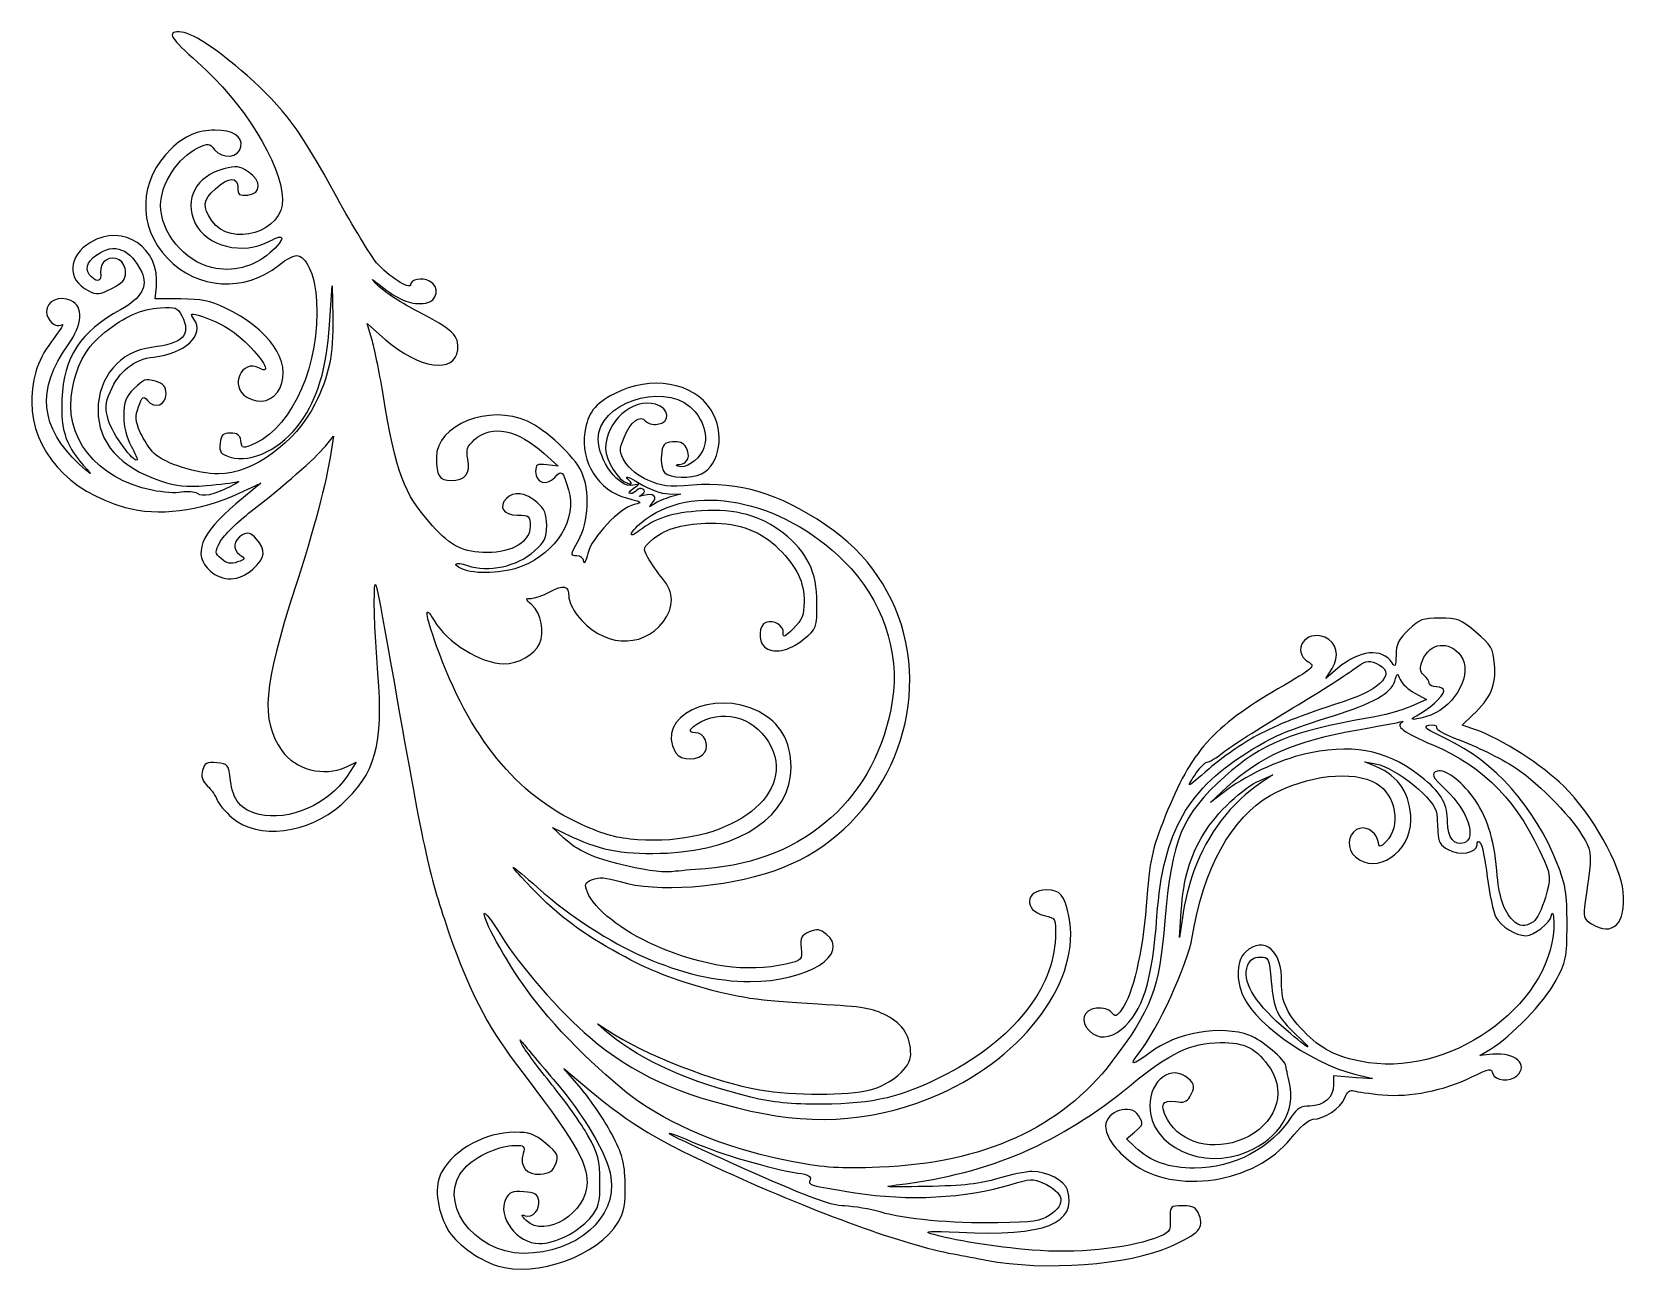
# Model space of a CAD drawing. Header units: centimetres. Extents: x -14.3 to 9.8, y -8.8 to 10.1.
import ezdxf

# ---------------------------------------------------------------- set-up
doc = ezdxf.new("R2010")
doc.units = ezdxf.units.CM
doc.header["$MEASUREMENT"] = 0
doc.layers.add('Layer 1', color=7, linetype='Continuous')

msp = doc.modelspace()

# ---------------------------------------------------------------- linework, layer by layer
at = {"layer": 'Layer 1'}
for points, knots in [([(-7.25721, -8.60515), (-7.5558, -8.5106), (-7.8922, -8.25979), (-8.00926, -8.04446), (-8.00926, -8.04446), (-8.17558, -7.73853), (-8.20998, -7.38425), (-8.09294, -7.18272), (-8.09294, -7.18272), (-7.89325, -6.83885), (-7.43116, -6.58873), (-6.99223, -6.58693), (-6.99223, -6.58693), (-6.76748, -6.586), (-6.69589, -6.61143), (-6.52076, -6.75434), (-6.52076, -6.75434), (-6.33389, -6.90684), (-6.31954, -6.93622), (-6.36964, -7.06385), (-6.36964, -7.06385), (-6.41244, -7.17288), (-6.46495, -7.20834), (-6.60105, -7.22015), (-6.60105, -7.22015), (-6.80862, -7.23816), (-6.91909, -7.10695), (-6.86323, -6.90875), (-6.86323, -6.90875), (-6.83173, -6.797), (-6.84468, -6.78404), (-6.98701, -6.78502), (-6.98701, -6.78502), (-7.2216, -6.78662), (-7.5746, -6.94581), (-7.74614, -7.12734), (-7.74614, -7.12734), (-8.1924, -7.5996), (-7.62743, -8.41819), (-6.85524, -8.41819), (-6.85524, -8.41819), (-6.0563, -8.41819), (-5.4401, -7.88167), (-5.53481, -7.2685), (-5.53481, -7.2685), (-5.58796, -6.92438), (-5.92885, -6.34439), (-6.40684, -5.78481), (-6.40684, -5.78481), (-6.62984, -5.52375), (-6.84394, -5.26847), (-6.88261, -5.21753), (-6.88261, -5.21753), (-6.92128, -5.16659), (-6.91617, -5.19176), (-6.87125, -5.27348), (-6.87125, -5.27348), (-6.82634, -5.35519), (-6.62654, -5.62261), (-6.42725, -5.86775), (-6.42725, -5.86775), (-6.22796, -6.11289), (-5.98297, -6.45832), (-5.88283, -6.63536), (-5.88283, -6.63536), (-5.72515, -6.91414), (-5.70071, -7.00753), (-5.70038, -7.33254), (-5.70038, -7.33254), (-5.70005, -7.66778), (-5.71667, -7.72727), (-5.85617, -7.89013), (-5.85617, -7.89013), (-6.03861, -8.10312), (-6.3736, -8.26962), (-6.61971, -8.26962), (-6.61971, -8.26962), (-6.9534, -8.26962), (-7.26042, -7.85929), (-7.12491, -7.59444), (-7.12491, -7.59444), (-7.07157, -7.4902), (-7.02996, -7.47366), (-6.85368, -7.48666), (-6.85368, -7.48666), (-6.68486, -7.49911), (-6.64201, -7.52362), (-6.62728, -7.61617), (-6.62728, -7.61617), (-6.60465, -7.75834), (-6.71841, -7.88761), (-6.83199, -7.8488), (-6.83199, -7.8488), (-6.89652, -7.82675), (-6.89225, -7.84429), (-6.81446, -7.92083), (-6.81446, -7.92083), (-6.53284, -8.19793), (-5.89466, -7.80225), (-5.89466, -7.35053), (-5.89466, -7.35053), (-5.89466, -7.02836), (-6.07563, -6.72728), (-6.99622, -5.51789), (-6.99622, -5.51789), (-7.3966, -4.99191), (-7.70148, -4.39592), (-7.96993, -3.61446), (-7.96993, -3.61446), (-8.295, -2.66819), (-8.33747, -2.47544), (-8.81561, 0.22358), (-8.81561, 0.22358), (-9.11581, 1.91815), (-9.10661, 1.88031), (-9.11408, 1.45029), (-9.11408, 1.45029), (-9.1175, 1.25337), (-9.09319, 0.76144), (-9.06006, 0.35711), (-9.06006, 0.35711), (-8.97143, -0.72444), (-9.09588, -1.1708), (-9.61494, -1.63301), (-9.61494, -1.63301), (-10.10889, -2.07285), (-10.87554, -2.16471), (-11.26283, -1.83044), (-11.26283, -1.83044), (-11.36868, -1.73908), (-11.47086, -1.61841), (-11.4899, -1.56227), (-11.4899, -1.56227), (-11.50893, -1.50613), (-11.57474, -1.4113), (-11.63615, -1.35152), (-11.63615, -1.35152), (-11.71648, -1.27331), (-11.73754, -1.2065), (-11.71127, -1.11327), (-11.71127, -1.11327), (-11.68003, -1.00245), (-11.64889, -0.98594), (-11.49591, -0.9991), (-11.49591, -0.9991), (-11.32422, -1.01388), (-11.31592, -1.02472), (-11.28816, -1.27038), (-11.28816, -1.27038), (-11.25447, -1.5685), (-11.13299, -1.71165), (-10.85588, -1.77979), (-10.85588, -1.77979), (-10.40948, -1.88954), (-9.80393, -1.62599), (-9.52529, -1.20068), (-9.52529, -1.20068), (-9.52529, -1.20068), (-9.3877, -0.99068), (-9.3877, -0.99068), (-9.3877, -0.99068), (-9.3877, -0.99068), (-9.54598, -1.06419), (-9.54598, -1.06419), (-9.54598, -1.06419), (-9.87409, -1.21657), (-10.31133, -1.1036), (-10.5119, -0.81462), (-10.5119, -0.81462), (-10.83606, -0.34757), (-10.79622, 0.14892), (-10.31532, 1.63499), (-10.31532, 1.63499), (-10.01958, 2.54887), (-9.84431, 3.21337), (-9.76668, 3.71495), (-9.76668, 3.71495), (-9.76668, 3.71495), (-9.73219, 3.93781), (-9.73219, 3.93781), (-9.73219, 3.93781), (-9.73219, 3.93781), (-9.85389, 3.78924), (-9.85389, 3.78924), (-9.85389, 3.78924), (-10.00683, 3.60252), (-10.48437, 3.18339), (-10.9758, 2.80454), (-10.9758, 2.80454), (-11.18368, 2.64428), (-11.39424, 2.43758), (-11.44371, 2.34521), (-11.44371, 2.34521), (-11.52881, 2.1863), (-11.52782, 2.17225), (-11.42536, 2.08423), (-11.42536, 2.08423), (-11.34146, 2.01215), (-11.28693, 2.00156), (-11.18325, 2.03721), (-11.18325, 2.03721), (-11.05862, 2.08007), (-11.05617, 2.08761), (-11.14759, 2.14714), (-11.14759, 2.14714), (-11.26527, 2.22376), (-11.24436, 2.37103), (-11.10503, 2.44681), (-11.10503, 2.44681), (-11.02296, 2.49145), (-10.98419, 2.47991), (-10.89648, 2.38473), (-10.89648, 2.38473), (-10.74668, 2.22218), (-10.76169, 2.09716), (-10.9513, 1.92832), (-10.9513, 1.92832), (-11.15872, 1.74361), (-11.40633, 1.73472), (-11.59767, 1.90511), (-11.59767, 1.90511), (-11.86824, 2.14605), (-11.74358, 2.46806), (-11.20683, 2.91471), (-11.20683, 2.91471), (-11.20683, 2.91471), (-10.82946, 3.22873), (-10.82946, 3.22873), (-10.82946, 3.22873), (-10.82946, 3.22873), (-11.15669, 3.07916), (-11.15669, 3.07916), (-11.15669, 3.07916), (-11.76458, 2.80128), (-12.37932, 2.72436), (-12.88099, 2.8634), (-12.88099, 2.8634), (-13.74392, 3.10255), (-14.29245, 3.72135), (-14.29245, 4.45568), (-14.29245, 4.45568), (-14.29245, 4.84663), (-14.20046, 5.11068), (-13.95244, 5.43169), (-13.95244, 5.43169), (-13.85472, 5.55816), (-13.80475, 5.64514), (-13.84139, 5.62497), (-13.84139, 5.62497), (-13.93705, 5.57232), (-14.06999, 5.68807), (-14.06999, 5.824), (-14.06999, 5.824), (-14.06999, 5.98594), (-13.87637, 6.07302), (-13.70154, 5.9897), (-13.70154, 5.9897), (-13.50674, 5.89686), (-13.52339, 5.63138), (-13.7434, 5.32246), (-13.7434, 5.32246), (-14.2265, 4.64412), (-14.17331, 4.06765), (-13.57697, 3.519), (-13.57697, 3.519), (-13.41287, 3.36802), (-13.36017, 3.33249), (-13.45987, 3.44006), (-13.45987, 3.44006), (-13.77747, 3.78275), (-13.86073, 4.0158), (-13.83865, 4.50038), (-13.83865, 4.50038), (-13.8095, 5.14006), (-13.56268, 5.51574), (-12.9502, 5.85269), (-12.9502, 5.85269), (-12.63607, 6.0255), (-12.53198, 6.21031), (-12.63166, 6.41821), (-12.63166, 6.41821), (-12.80371, 6.77706), (-13.04374, 6.87043), (-13.31169, 6.68274), (-13.31169, 6.68274), (-13.46879, 6.57271), (-13.49925, 6.44553), (-13.39149, 6.34958), (-13.39149, 6.34958), (-13.28683, 6.25638), (-13.24174, 6.27912), (-13.25311, 6.41937), (-13.25311, 6.41937), (-13.26638, 6.58313), (-13.11235, 6.68546), (-12.9716, 6.6064), (-12.9716, 6.6064), (-12.91747, 6.57599), (-12.87428, 6.49142), (-12.87428, 6.41582), (-12.87428, 6.41582), (-12.87428, 6.31092), (-12.9216, 6.25566), (-13.0817, 6.1736), (-13.0817, 6.1736), (-13.27379, 6.07515), (-13.30044, 6.0729), (-13.44246, 6.14312), (-13.44246, 6.14312), (-13.76505, 6.30262), (-13.7476, 6.66646), (-13.40756, 6.87052), (-13.40756, 6.87052), (-12.91235, 7.16769), (-12.34746, 6.78817), (-12.40996, 6.20029), (-12.40996, 6.20029), (-12.40996, 6.20029), (-12.42936, 6.01778), (-12.42936, 6.01778), (-12.42936, 6.01778), (-12.42936, 6.01778), (-12.04006, 6.01511), (-12.04006, 6.01511), (-12.04006, 6.01511), (-11.73068, 6.013), (-11.59368, 5.98565), (-11.37269, 5.88191), (-11.37269, 5.88191), (-10.70996, 5.57082), (-10.35707, 5.05961), (-10.53835, 4.67328), (-10.53835, 4.67328), (-10.63342, 4.47066), (-10.84048, 4.4117), (-11.04267, 4.52967), (-11.04267, 4.52967), (-11.30982, 4.68554), (-11.12034, 5.118), (-10.85062, 4.96801), (-10.85062, 4.96801), (-10.67325, 4.86938), (-10.76993, 5.06863), (-11.02428, 5.32594), (-11.02428, 5.32594), (-11.23504, 5.53915), (-11.48982, 5.68835), (-11.7794, 5.76813), (-11.7794, 5.76813), (-11.89575, 5.80019), (-11.90161, 5.79442), (-11.84078, 5.70768), (-11.84078, 5.70768), (-11.67474, 5.47092), (-11.97469, 5.18949), (-12.44947, 5.13658), (-12.44947, 5.13658), (-12.74747, 5.10336), (-12.97408, 4.92401), (-13.10564, 4.61725), (-13.10564, 4.61725), (-13.18596, 4.42999), (-13.18992, 4.36399), (-13.13238, 4.1724), (-13.13238, 4.1724), (-13.07217, 3.97195), (-12.75349, 3.53363), (-12.70157, 3.57986), (-12.70157, 3.57986), (-12.69043, 3.58978), (-12.73098, 3.68466), (-12.7917, 3.79071), (-12.7917, 3.79071), (-12.86047, 3.91083), (-12.90208, 4.08195), (-12.90208, 4.24464), (-12.90208, 4.24464), (-12.90208, 4.46115), (-12.87527, 4.53248), (-12.74514, 4.66218), (-12.74514, 4.66218), (-12.60503, 4.80181), (-12.57072, 4.8134), (-12.42535, 4.77026), (-12.42535, 4.77026), (-12.29518, 4.73162), (-12.26252, 4.69309), (-12.26252, 4.57816), (-12.26252, 4.57816), (-12.26252, 4.40878), (-12.43716, 4.34823), (-12.54543, 4.48008), (-12.54543, 4.48008), (-12.60504, 4.55267), (-12.62122, 4.54109), (-12.67933, 4.38431), (-12.67933, 4.38431), (-12.7343, 4.23599), (-12.72978, 4.17091), (-12.65247, 3.99761), (-12.65247, 3.99761), (-12.60134, 3.883), (-12.50733, 3.73932), (-12.44356, 3.67832), (-12.44356, 3.67832), (-12.28505, 3.52667), (-11.78559, 3.36819), (-11.46793, 3.36876), (-11.46793, 3.36876), (-10.9537, 3.36967), (-10.30837, 3.83761), (-10.01111, 4.42511), (-10.01111, 4.42511), (-9.79828, 4.84575), (-9.73062, 5.17335), (-9.74049, 5.73546), (-9.74049, 5.73546), (-9.74049, 5.73546), (-9.74892, 6.21587), (-9.74892, 6.21587), (-9.74892, 6.21587), (-9.74892, 6.21587), (-9.79105, 5.62159), (-9.79105, 5.62159), (-9.79105, 5.62159), (-9.83808, 4.9583), (-9.96991, 4.51241), (-10.22474, 4.15477), (-10.22474, 4.15477), (-10.51114, 3.75284), (-10.97074, 3.52445), (-11.2923, 3.62427), (-11.2923, 3.62427), (-11.43929, 3.6699), (-11.4599, 3.69792), (-11.44524, 3.83217), (-11.44524, 3.83217), (-11.43122, 3.96064), (-11.40438, 3.98733), (-11.28926, 3.98733), (-11.28926, 3.98733), (-11.18742, 3.98733), (-11.14547, 3.95752), (-11.13246, 3.8759), (-11.13246, 3.8759), (-11.11152, 3.74465), (-11.10609, 3.74363), (-10.9111, 3.83434), (-10.9111, 3.83434), (-10.34087, 4.09961), (-9.93406, 5.04321), (-9.9862, 5.97965), (-9.9862, 5.97965), (-10.00646, 6.34367), (-10.11745, 6.61958), (-10.26371, 6.66956), (-10.26371, 6.66956), (-10.31019, 6.68544), (-10.43746, 6.62253), (-10.56274, 6.52174), (-10.56274, 6.52174), (-11.0711, 6.11277), (-11.79031, 6.15899), (-12.24279, 6.62971), (-12.24279, 6.62971), (-12.70221, 7.10765), (-12.67828, 7.81727), (-12.18688, 8.28788), (-12.18688, 8.28788), (-11.98543, 8.48081), (-11.7791, 8.56821), (-11.52511, 8.56821), (-11.52511, 8.56821), (-11.25126, 8.56821), (-11.10598, 8.4759), (-11.13104, 8.31782), (-11.13104, 8.31782), (-11.15732, 8.15207), (-11.41114, 8.12288), (-11.52852, 8.27211), (-11.52852, 8.27211), (-11.60752, 8.37253), (-11.62022, 8.37392), (-11.78129, 8.29975), (-11.78129, 8.29975), (-12.07786, 8.16319), (-12.34639, 7.75131), (-12.34563, 7.43417), (-12.34563, 7.43417), (-12.34464, 7.02138), (-11.99055, 6.58972), (-11.57027, 6.48895), (-11.57027, 6.48895), (-11.26426, 6.41557), (-10.93145, 6.49982), (-10.69477, 6.71058), (-10.69477, 6.71058), (-10.45279, 6.92606), (-10.45453, 7.02245), (-10.69797, 6.88847), (-10.69797, 6.88847), (-11.09507, 6.66993), (-11.65817, 6.80938), (-11.8264, 7.16791), (-11.8264, 7.16791), (-11.99439, 7.52593), (-11.8089, 7.87083), (-11.38796, 7.98313), (-11.38796, 7.98313), (-11.19988, 8.03331), (-11.15591, 8.02809), (-11.02313, 7.93981), (-11.02313, 7.93981), (-10.81541, 7.80171), (-10.81649, 7.60822), (-11.0251, 7.58684), (-11.0251, 7.58684), (-11.15678, 7.57335), (-11.17804, 7.58883), (-11.17804, 7.69827), (-11.17804, 7.69827), (-11.17804, 7.86974), (-11.31143, 7.86277), (-11.516, 7.68061), (-11.516, 7.68061), (-11.70687, 7.51064), (-11.71756, 7.41246), (-11.56885, 7.19528), (-11.56885, 7.19528), (-11.28621, 6.78249), (-10.47927, 7.03118), (-10.50097, 7.52439), (-10.50097, 7.52439), (-10.52513, 8.07332), (-11.08523, 8.97555), (-11.78636, 9.59496), (-11.78636, 9.59496), (-12.19594, 9.95679), (-12.25527, 10.0539), (-12.06676, 10.0539), (-12.06676, 10.0539), (-11.88509, 10.0539), (-11.52617, 9.82326), (-11.03716, 9.39227), (-11.03716, 9.39227), (-10.47719, 8.89875), (-10.23667, 8.57313), (-9.67858, 7.55299), (-9.67858, 7.55299), (-9.44017, 7.11719), (-9.17052, 6.67148), (-9.07936, 6.56253), (-9.07936, 6.56253), (-8.91546, 6.36664), (-8.56415, 6.14162), (-8.56415, 6.23253), (-8.56415, 6.23253), (-8.56415, 6.31085), (-8.39629, 6.34267), (-8.27872, 6.28664), (-8.27872, 6.28664), (-8.1185, 6.21029), (-8.15712, 5.97399), (-8.33345, 5.95177), (-8.33345, 5.95177), (-8.54947, 5.92454), (-8.72122, 5.98575), (-8.96876, 6.17818), (-8.96876, 6.17818), (-9.18762, 6.34832), (-9.19236, 6.34978), (-9.03795, 6.19943), (-9.03795, 6.19943), (-8.94677, 6.11065), (-8.68399, 5.94127), (-8.45399, 5.82301), (-8.45399, 5.82301), (-7.92821, 5.55266), (-7.82811, 5.4564), (-7.85116, 5.24331), (-7.85116, 5.24331), (-7.89037, 4.88084), (-8.44159, 4.95943), (-8.94305, 5.39898), (-8.94305, 5.39898), (-8.94305, 5.39898), (-9.22012, 5.64184), (-9.22012, 5.64184), (-9.22012, 5.64184), (-9.22012, 5.64184), (-9.15014, 5.40559), (-9.15014, 5.40559), (-9.15014, 5.40559), (-9.11164, 5.27566), (-9.0379, 4.91454), (-8.98627, 4.6031), (-8.98627, 4.6031), (-8.77952, 3.35613), (-8.67943, 3.0876), (-8.23463, 2.58652), (-8.23463, 2.58652), (-7.95813, 2.27504), (-7.7643, 2.17974), (-7.40723, 2.17974), (-7.40723, 2.17974), (-7.02416, 2.17974), (-6.75668, 2.3424), (-6.75668, 2.57535), (-6.75668, 2.57535), (-6.75668, 2.73461), (-6.76764, 2.74431), (-6.95031, 2.74671), (-6.95031, 2.74671), (-7.16207, 2.74949), (-7.23917, 2.86705), (-7.11596, 2.99925), (-7.11596, 2.99925), (-7.01282, 3.10992), (-6.81505, 3.08486), (-6.65304, 2.94059), (-6.65304, 2.94059), (-6.53842, 2.83853), (-6.50642, 2.76179), (-6.50642, 2.58898), (-6.50642, 2.58898), (-6.50642, 2.40497), (-6.53714, 2.34057), (-6.68977, 2.20465), (-6.68977, 2.20465), (-6.95468, 1.96877), (-7.38618, 1.87468), (-7.70622, 1.98303), (-7.70622, 1.98303), (-7.89149, 2.04576), (-7.94969, 2.01035), (-7.78799, 1.93329), (-7.78799, 1.93329), (-7.60042, 1.8439), (-7.15562, 1.86322), (-6.87731, 1.97284), (-6.87731, 1.97284), (-6.35784, 2.17746), (-6.04416, 2.69464), (-6.17535, 3.13019), (-6.17535, 3.13019), (-6.26312, 3.42157), (-6.27829, 3.43502), (-6.38579, 3.3168), (-6.38579, 3.3168), (-6.50714, 3.18336), (-6.67326, 3.23373), (-6.67326, 3.40397), (-6.67326, 3.40397), (-6.67326, 3.51408), (-6.65417, 3.52561), (-6.50422, 3.50601), (-6.50422, 3.50601), (-6.50422, 3.50601), (-6.33518, 3.48392), (-6.33518, 3.48392), (-6.33518, 3.48392), (-6.33518, 3.48392), (-6.54593, 3.6778), (-6.54593, 3.6778), (-6.54593, 3.6778), (-6.94008, 4.0404), (-7.336, 4.11977), (-7.59595, 3.88829), (-7.59595, 3.88829), (-7.7115, 3.78539), (-7.72879, 3.73513), (-7.69835, 3.59061), (-7.69835, 3.59061), (-7.65358, 3.37814), (-7.73996, 3.26925), (-7.95325, 3.26925), (-7.95325, 3.26925), (-8.12891, 3.26925), (-8.17485, 3.34118), (-8.17485, 3.61616), (-8.17485, 3.61616), (-8.17485, 4.11106), (-7.37267, 4.43021), (-6.79618, 4.16466), (-6.79618, 4.16466), (-6.52047, 4.03766), (-6.08717, 3.63512), (-5.98064, 3.40703), (-5.98064, 3.40703), (-5.84756, 3.12205), (-5.86859, 2.63856), (-6.02613, 2.36146), (-6.02613, 2.36146), (-6.14937, 2.1447), (-6.15111, 2.13022), (-6.05394, 2.13022), (-6.05394, 2.13022), (-5.99455, 2.13022), (-5.94773, 2.0932), (-5.94432, 2.04355), (-5.94432, 2.04355), (-5.94104, 1.99589), (-5.91481, 2.05038), (-5.88603, 2.16465), (-5.88603, 2.16465), (-5.82391, 2.4113), (-5.40089, 2.85723), (-5.1828, 2.90598), (-5.1828, 2.90598), (-5.04935, 2.9358), (-5.05838, 2.94366), (-5.29747, 3.00573), (-5.29747, 3.00573), (-5.72291, 3.1162), (-5.99824, 3.55104), (-5.92872, 4.00268), (-5.92872, 4.00268), (-5.88362, 4.2957), (-5.78441, 4.42409), (-5.48058, 4.58264), (-5.48058, 4.58264), (-4.93455, 4.86759), (-4.28457, 4.75703), (-4.01881, 4.33399), (-4.01881, 4.33399), (-3.80802, 3.99846), (-3.88416, 3.5048), (-4.16753, 3.36976), (-4.16753, 3.36976), (-4.32287, 3.29573), (-4.64682, 3.30729), (-4.72353, 3.3896), (-4.72353, 3.3896), (-4.75984, 3.42855), (-4.78167, 3.54555), (-4.77205, 3.64959), (-4.77205, 3.64959), (-4.75692, 3.81327), (-4.73445, 3.84083), (-4.60536, 3.85411), (-4.60536, 3.85411), (-4.50172, 3.86477), (-4.4381, 3.8394), (-4.39701, 3.77103), (-4.39701, 3.77103), (-4.32384, 3.6493), (-4.37432, 3.51817), (-4.49634, 3.51295), (-4.49634, 3.51295), (-4.54902, 3.5107), (-4.55959, 3.49885), (-4.52128, 3.48498), (-4.52128, 3.48498), (-4.41012, 3.44471), (-4.22128, 3.56549), (-4.14595, 3.72502), (-4.14595, 3.72502), (-4.05051, 3.92713), (-4.13288, 4.20899), (-4.33867, 4.38456), (-4.33867, 4.38456), (-4.77833, 4.75964), (-5.72681, 4.42812), (-5.72761, 3.89907), (-5.72761, 3.89907), (-5.7281, 3.57487), (-5.40876, 3.14738), (-5.2032, 3.19707), (-5.2032, 3.19707), (-5.09032, 3.22435), (-5.0902, 3.22347), (-5.1962, 3.148), (-5.1962, 3.148), (-5.25558, 3.10574), (-5.27582, 3.07115), (-5.2412, 3.07115), (-5.2412, 3.07115), (-5.20657, 3.07115), (-5.16251, 3.0938), (-5.1433, 3.12149), (-5.1433, 3.12149), (-5.12409, 3.14917), (-5.0824, 3.15752), (-5.05066, 3.14006), (-5.05066, 3.14006), (-5.01329, 3.11949), (-5.01954, 3.09138), (-5.06841, 3.06029), (-5.06841, 3.06029), (-5.1248, 3.02442), (-5.11801, 3.01976), (-5.04152, 3.04188), (-5.04152, 3.04188), (-4.89123, 3.08534), (-4.8199, 3.02726), (-4.9048, 2.93056), (-4.9048, 2.93056), (-4.9688, 2.85766), (-4.96635, 2.85573), (-4.88325, 2.91364), (-4.88325, 2.91364), (-4.83168, 2.94958), (-4.71906, 2.9978), (-4.63298, 3.02081), (-4.63298, 3.02081), (-4.63298, 3.02081), (-4.47649, 3.06264), (-4.47649, 3.06264), (-4.47649, 3.06264), (-4.47649, 3.06264), (-4.66112, 3.0669), (-4.66112, 3.0669), (-4.66112, 3.0669), (-4.77123, 3.06944), (-4.95081, 3.13502), (-5.10603, 3.22939), (-5.10603, 3.22939), (-5.25218, 3.31823), (-5.32974, 3.34728), (-5.2829, 3.29562), (-5.2829, 3.29562), (-5.20875, 3.21384), (-5.20875, 3.20631), (-5.2829, 3.22787), (-5.2829, 3.22787), (-5.42288, 3.26856), (-5.61658, 3.57109), (-5.61658, 3.74901), (-5.61658, 3.74901), (-5.61658, 4.15956), (-5.20504, 4.52548), (-4.85888, 4.42273), (-4.85888, 4.42273), (-4.6483, 4.36023), (-4.629, 4.14471), (-4.83169, 4.11919), (-4.83169, 4.11919), (-4.9047, 4.10999), (-4.98533, 4.13228), (-5.01086, 4.16871), (-5.01086, 4.16871), (-5.08562, 4.27539), (-5.24392, 4.15484), (-5.33698, 3.92036), (-5.33698, 3.92036), (-5.41176, 3.73192), (-5.41015, 3.69962), (-5.31835, 3.54784), (-5.31835, 3.54784), (-5.25783, 3.44776), (-5.12194, 3.339), (-4.97676, 3.27444), (-4.97676, 3.27444), (-4.76645, 3.18091), (-4.68009, 3.17135), (-4.3002, 3.19953), (-4.3002, 3.19953), (-3.58819, 3.25237), (-3.00362, 3.07737), (-2.28477, 2.59618), (-2.28477, 2.59618), (-1.64874, 2.17044), (-1.22277, 1.54493), (-1.07371, 0.81786), (-1.07371, 0.81786), (-0.77532, -0.63768), (-1.64918, -2.14875), (-3.06859, -2.6317), (-3.06859, -2.6317), (-3.83099, -2.89111), (-4.83639, -2.96229), (-5.39683, -2.79653), (-5.39683, -2.79653), (-5.6165, -2.73155), (-5.71419, -2.72418), (-5.81476, -2.76498), (-5.81476, -2.76498), (-5.9297, -2.81162), (-5.93925, -2.83547), (-5.89164, -2.95707), (-5.89164, -2.95707), (-5.79528, -3.20322), (-5.35871, -3.54761), (-4.87595, -3.75832), (-4.87595, -3.75832), (-4.13365, -4.0823), (-3.47023, -4.17774), (-2.89147, -4.0438), (-2.89147, -4.0438), (-2.64589, -3.98696), (-2.64155, -3.98242), (-2.65931, -3.80081), (-2.65931, -3.80081), (-2.67481, -3.6424), (-2.65681, -3.60738), (-2.5344, -3.55772), (-2.5344, -3.55772), (-2.41467, -3.50914), (-2.37326, -3.51431), (-2.27994, -3.58951), (-2.27994, -3.58951), (-1.90202, -3.89406), (-2.56316, -4.30778), (-3.42777, -4.30778), (-3.42777, -4.30778), (-4.44843, -4.30778), (-5.60375, -3.79694), (-6.64682, -2.88444), (-6.64682, -2.88444), (-7.05054, -2.53126), (-7.09649, -2.50127), (-6.89415, -2.72304), (-6.89415, -2.72304), (-6.4631, -3.19548), (-6.08969, -3.50149), (-5.60938, -3.7759), (-5.60938, -3.7759), (-5.04923, -4.09594), (-4.78097, -4.21195), (-4.20892, -4.38155), (-4.20892, -4.38155), (-3.62416, -4.55493), (-3.32995, -4.5987), (-2.40159, -4.65045), (-2.40159, -4.65045), (-1.70472, -4.6893), (-1.584, -4.70934), (-1.368, -4.82206), (-1.368, -4.82206), (-1.11181, -4.95576), (-1.00058, -5.13362), (-1.00058, -5.40963), (-1.00058, -5.40963), (-1.00058, -5.60674), (-1.2971, -5.86545), (-1.6157, -5.9463), (-1.6157, -5.9463), (-1.95256, -6.03178), (-2.77515, -6.03136), (-3.28078, -5.94545), (-3.28078, -5.94545), (-3.96865, -5.82857), (-5.02139, -5.4158), (-5.58878, -5.04052), (-5.58878, -5.04052), (-5.79593, -4.9035), (-5.79327, -4.90817), (-5.55019, -5.10842), (-5.55019, -5.10842), (-5.06297, -5.50979), (-4.33377, -5.83406), (-3.42043, -6.05552), (-3.42043, -6.05552), (-3.07963, -6.13816), (-2.82454, -6.1631), (-2.33533, -6.16163), (-2.33533, -6.16163), (-1.55755, -6.1593), (-1.13113, -6.05635), (-0.45897, -5.70861), (-0.45897, -5.70861), (0.5436, -5.18993), (1.16339, -4.41234), (1.18714, -3.64337), (1.18714, -3.64337), (1.1961, -3.35337), (1.19438, -3.34995), (1.01898, -3.30848), (1.01898, -3.30848), (0.69813, -3.23264), (0.72883, -2.92113), (1.05716, -2.92113), (1.05716, -2.92113), (1.25742, -2.92113), (1.32307, -2.99908), (1.39085, -3.31736), (1.39085, -3.31736), (1.59095, -4.2569), (0.73451, -5.43514), (-0.56639, -6.01005), (-0.56639, -6.01005), (-1.47526, -6.41171), (-2.4027, -6.49493), (-3.41687, -6.26584), (-3.41687, -6.26584), (-4.5311, -6.01416), (-5.18706, -5.71416), (-5.85592, -5.15038), (-5.85592, -5.15038), (-6.28895, -4.78537), (-6.9414, -4.03813), (-7.1917, -3.62054), (-7.1917, -3.62054), (-7.32632, -3.39594), (-7.45186, -3.23366), (-7.45186, -3.28425), (-7.45186, -3.28425), (-7.45186, -3.41577), (-7.0607, -4.09834), (-6.74227, -4.52249), (-6.74227, -4.52249), (-6.34153, -5.05627), (-5.57866, -5.80378), (-5.10173, -6.12999), (-5.10173, -6.12999), (-4.48934, -6.54886), (-3.68519, -6.86136), (-2.77906, -7.03262), (-2.77906, -7.03262), (-2.28341, -7.12629), (-2.08822, -7.13865), (-1.4733, -7.11529), (-1.4733, -7.11529), (0.10112, -7.05548), (1.2783, -6.52059), (2.04074, -5.51859), (2.04074, -5.51859), (2.64259, -4.72763), (2.75644, -4.42547), (2.84211, -3.3916), (2.84211, -3.3916), (2.94346, -2.16852), (3.10432, -1.78079), (3.7484, -1.2071), (3.7484, -1.2071), (4.30838, -0.70833), (4.77626, -0.51706), (5.90466, -0.32562), (5.90466, -0.32562), (6.13905, -0.28585), (6.43625, -0.20542), (6.56512, -0.14687), (6.56512, -0.14687), (6.56512, -0.14687), (6.79943, -0.04043), (6.79943, -0.04043), (6.79943, -0.04043), (6.79943, -0.04043), (6.62368, 0.05474), (6.62368, 0.05474), (6.62368, 0.05474), (6.52701, 0.10709), (6.42768, 0.19864), (6.40294, 0.25819), (6.40294, 0.25819), (6.3593, 0.36325), (6.35685, 0.36251), (6.32041, 0.23321), (6.32041, 0.23321), (6.27088, 0.05747), (5.97908, -0.10702), (5.39509, -0.28838), (5.39509, -0.28838), (4.71969, -0.49814), (4.52333, -0.57888), (4.17468, -0.79018), (4.17468, -0.79018), (3.18564, -1.38961), (2.81741, -2.03112), (2.72349, -3.31834), (2.72349, -3.31834), (2.65107, -4.31095), (2.50812, -4.76498), (2.18375, -5.03267), (2.18375, -5.03267), (2.0121, -5.17432), (1.83085, -5.1826), (1.70087, -5.05471), (1.70087, -5.05471), (1.55248, -4.9087), (1.60622, -4.73226), (1.80521, -4.71209), (1.80521, -4.71209), (1.90894, -4.70158), (1.9933, -4.72468), (2.03452, -4.77488), (2.03452, -4.77488), (2.0924, -4.84536), (2.11025, -4.84002), (2.19312, -4.72739), (2.19312, -4.72739), (2.35441, -4.5082), (2.50667, -3.8626), (2.56071, -3.16875), (2.56071, -3.16875), (2.61745, -2.44038), (2.64097, -2.33021), (2.85431, -1.79388), (2.85431, -1.79388), (3.23742, -0.83072), (3.5728, -0.45311), (4.55286, 0.11857), (4.55286, 0.11857), (5.10636, 0.44143), (5.12424, 0.45737), (5.01168, 0.52757), (5.01168, 0.52757), (4.74926, 0.69124), (4.96889, 1.01766), (5.26155, 0.89892), (5.26155, 0.89892), (5.44318, 0.82523), (5.49225, 0.61352), (5.37152, 0.42446), (5.37152, 0.42446), (5.37152, 0.42446), (5.27488, 0.2731), (5.27488, 0.2731), (5.27488, 0.2731), (5.27488, 0.2731), (5.46012, 0.43102), (5.46012, 0.43102), (5.46012, 0.43102), (5.78651, 0.70927), (6.12748, 0.74262), (6.27874, 0.51108), (6.27874, 0.51108), (6.32635, 0.4382), (6.33746, 0.45992), (6.33884, 0.62862), (6.33884, 0.62862), (6.3402, 0.79442), (6.37778, 0.87073), (6.52785, 1.01242), (6.52785, 1.01242), (6.69588, 1.17107), (6.74487, 1.18928), (7.00381, 1.18928), (7.00381, 1.18928), (7.26804, 1.18928), (7.31407, 1.17109), (7.54809, 0.9742), (7.54809, 0.9742), (7.7799, 0.77917), (7.80608, 0.73379), (7.82905, 0.48708), (7.82905, 0.48708), (7.85759, 0.18063), (7.77014, -0.02227), (7.50023, -0.27583), (7.50023, -0.27583), (7.50023, -0.27583), (7.33764, -0.42857), (7.33764, -0.42857), (7.33764, -0.42857), (7.33764, -0.42857), (7.55867, -0.50589), (7.55867, -0.50589), (7.55867, -0.50589), (7.92634, -0.63449), (8.55744, -1.04089), (8.87549, -1.35385), (8.87549, -1.35385), (9.30631, -1.77778), (9.7388, -2.54607), (9.77544, -2.95256), (9.77544, -2.95256), (9.81884, -3.43398), (9.61718, -3.63584), (9.29413, -3.43436), (9.29413, -3.43436), (9.17708, -3.36135), (9.16775, -3.32818), (9.20017, -3.10008), (9.20017, -3.10008), (9.30721, -2.34691), (9.30778, -2.35854), (9.1513, -2.09207), (9.1513, -2.09207), (8.97393, -1.79), (8.42054, -1.23947), (8.09959, -1.04577), (8.09959, -1.04577), (7.82925, -0.88263), (7.51677, -0.734), (7.18865, -0.61249), (7.18865, -0.61249), (7.05866, -0.56435), (6.95229, -0.49791), (6.95229, -0.46485), (6.95229, -0.46485), (6.95229, -0.42813), (6.90677, -0.41533), (6.83533, -0.43197), (6.83533, -0.43197), (6.74051, -0.45405), (6.79043, -0.49302), (7.09899, -0.6378), (7.09899, -0.6378), (7.82579, -0.97883), (8.43745, -1.6661), (8.77806, -2.52443), (8.77806, -2.52443), (8.90359, -2.84078), (8.92562, -2.9778), (8.92546, -3.44112), (8.92546, -3.44112), (8.92528, -3.95256), (8.91443, -4.00567), (8.74809, -4.30945), (8.74809, -4.30945), (8.57492, -4.62569), (8.08841, -5.13191), (7.76702, -5.33025), (7.76702, -5.33025), (7.76702, -5.33025), (7.60849, -5.42808), (7.60849, -5.42808), (7.60849, -5.42808), (7.60849, -5.42808), (7.8024, -5.40792), (7.8024, -5.40792), (7.8024, -5.40792), (8.13948, -5.37288), (8.35371, -5.56572), (8.16469, -5.73404), (8.16469, -5.73404), (8.06006, -5.82721), (7.83563, -5.80683), (7.80466, -5.70134), (7.80466, -5.70134), (7.77944, -5.61548), (7.7578, -5.61875), (7.48678, -5.74946), (7.48678, -5.74946), (7.05441, -5.958), (6.5517, -6.05881), (6.13413, -6.02071), (6.13413, -6.02071), (5.94254, -6.00323), (5.74761, -5.97588), (5.70094, -5.95994), (5.70094, -5.95994), (5.64247, -5.93996), (5.59854, -5.9758), (5.55962, -6.07522), (5.55962, -6.07522), (5.50074, -6.22563), (5.2573, -6.38582), (5.08063, -6.39042), (5.08063, -6.39042), (5.02093, -6.39197), (4.8811, -6.51412), (4.74646, -6.68233), (4.74646, -6.68233), (4.20405, -7.35997), (2.98987, -7.54298), (2.33716, -7.04548), (2.33716, -7.04548), (2.09492, -6.86084), (1.94699, -6.6513), (1.94699, -6.49279), (1.94699, -6.49279), (1.94699, -6.26587), (2.33098, -6.14432), (2.44556, -6.33497), (2.44556, -6.33497), (2.52258, -6.46311), (2.52137, -6.4678), (2.38184, -6.58356), (2.38184, -6.58356), (2.38184, -6.58356), (2.26055, -6.68418), (2.26055, -6.68418), (2.26055, -6.68418), (2.26055, -6.68418), (2.39574, -6.81316), (2.39574, -6.81316), (2.39574, -6.81316), (2.62312, -7.03008), (2.90741, -7.1306), (3.29342, -7.13055), (3.29342, -7.13055), (3.88035, -7.13049), (4.45621, -6.82418), (4.75976, -6.3506), (4.75976, -6.3506), (4.84163, -6.22288), (4.89885, -6.18965), (5.03696, -6.18965), (5.03696, -6.18965), (5.24749, -6.18965), (5.39509, -6.05848), (5.39509, -5.87137), (5.39509, -5.87137), (5.39509, -5.87137), (5.39509, -5.73422), (5.39509, -5.73422), (5.39509, -5.73422), (5.39509, -5.73422), (5.74268, -5.76156), (5.74268, -5.76156), (5.74268, -5.76156), (6.02705, -5.78392), (6.04887, -5.78101), (5.86262, -5.74556), (5.86262, -5.74556), (5.16986, -5.61372), (4.25138, -5.00467), (4.02829, -4.52923), (4.02829, -4.52923), (3.91204, -4.28148), (3.92646, -3.98128), (4.06034, -3.86207), (4.06034, -3.86207), (4.34527, -3.60835), (4.62169, -3.8386), (4.60925, -4.31929), (4.60925, -4.31929), (4.60136, -4.62397), (4.69287, -4.81262), (4.99123, -5.10669), (4.99123, -5.10669), (5.24128, -5.35315), (5.4928, -5.46852), (5.92342, -5.53431), (5.92342, -5.53431), (7.24587, -5.73632), (8.769, -4.57222), (8.72438, -3.39358), (8.72438, -3.39358), (8.72016, -3.28192), (8.70622, -3.24231), (8.69285, -3.30395), (8.69285, -3.30395), (8.66662, -3.42487), (8.42956, -3.61446), (8.30459, -3.61446), (8.30459, -3.61446), (8.15115, -3.61446), (7.9184, -3.47137), (7.84799, -3.33376), (7.84799, -3.33376), (7.80871, -3.257), (7.75056, -2.98234), (7.71875, -2.72339), (7.71875, -2.72339), (7.68694, -2.46444), (7.63912, -2.2314), (7.61249, -2.20553), (7.61249, -2.20553), (7.58324, -2.17712), (7.56405, -2.19146), (7.56405, -2.24172), (7.56405, -2.24172), (7.56405, -2.36504), (7.30059, -2.40727), (7.12505, -2.3121), (7.12505, -2.3121), (7.01354, -2.25164), (6.97793, -2.19), (6.97071, -2.04495), (6.97071, -2.04495), (6.96554, -1.94124), (6.95929, -1.82052), (6.9568, -1.77669), (6.9568, -1.77669), (6.9446, -1.56118), (6.35175, -1.07478), (6.0279, -1.01459), (6.0279, -1.01459), (6.0279, -1.01459), (5.86781, -0.98483), (5.86781, -0.98483), (5.86781, -0.98483), (5.86781, -0.98483), (6.03465, -1.05525), (6.03465, -1.05525), (6.03465, -1.05525), (6.38293, -1.20225), (6.56299, -1.47956), (6.56299, -1.86893), (6.56299, -1.86893), (6.56299, -2.35374), (6.03781, -2.70109), (5.72541, -2.4229), (5.72541, -2.4229), (5.59014, -2.30245), (5.59902, -2.09031), (5.74268, -2.01021), (5.74268, -2.01021), (5.86737, -1.94068), (6.02048, -2.01994), (6.06168, -2.17532), (6.06168, -2.17532), (6.09098, -2.28586), (6.09205, -2.28598), (6.19045, -2.18916), (6.19045, -2.18916), (6.41815, -1.96511), (6.33754, -1.4838), (6.04361, -1.3123), (6.04361, -1.3123), (5.68656, -1.10398), (4.99468, -1.1828), (4.43665, -1.49536), (4.43665, -1.49536), (3.85514, -1.82107), (3.41862, -2.61234), (3.25501, -3.63727), (3.25501, -3.63727), (3.1901, -4.0439), (2.72889, -5.04541), (2.44042, -5.40616), (2.44042, -5.40616), (2.29298, -5.59055), (2.35357, -5.58279), (2.61455, -5.38387), (2.61455, -5.38387), (3.0157, -5.07811), (3.69457, -4.96097), (4.1289, -5.12257), (4.1289, -5.12257), (4.30351, -5.18754), (4.6685, -5.49669), (4.67452, -5.58472), (4.67452, -5.58472), (4.67585, -5.6042), (4.6994, -5.72042), (4.72684, -5.84299), (4.72684, -5.84299), (4.82292, -6.27207), (4.58021, -6.67086), (4.09595, -6.87961), (4.09595, -6.87961), (3.41412, -7.17353), (2.61436, -6.80074), (2.61436, -6.18901), (2.61436, -6.18901), (2.61436, -5.7952), (2.9496, -5.55431), (3.19434, -5.77225), (3.19434, -5.77225), (3.29771, -5.86429), (3.30249, -5.91402), (3.22099, -6.04962), (3.22099, -6.04962), (3.17427, -6.12735), (3.12408, -6.14424), (3.00357, -6.12278), (3.00357, -6.12278), (2.80101, -6.08671), (2.76054, -6.17737), (2.88259, -6.39376), (2.88259, -6.39376), (3.08858, -6.75894), (3.57491, -6.88215), (4.0322, -6.68503), (4.0322, -6.68503), (4.50869, -6.47963), (4.68972, -6.00672), (4.43806, -5.62479), (4.43806, -5.62479), (4.23794, -5.32108), (4.05027, -5.22306), (3.68069, -5.2292), (3.68069, -5.2292), (3.23153, -5.23666), (2.92514, -5.38187), (2.33273, -5.86803), (2.33273, -5.86803), (1.25092, -6.75582), (0.20894, -7.20502), (-1.16742, -7.37695), (-1.16742, -7.37695), (-1.47208, -7.41501), (-1.41087, -7.41975), (-0.77812, -7.4071), (-0.77812, -7.4071), (-0.18776, -7.3953), (0.04657, -7.36945), (0.31851, -7.28611), (0.31851, -7.28611), (0.50872, -7.22781), (0.74261, -7.18011), (0.83827, -7.18011), (0.83827, -7.18011), (1.06062, -7.18011), (1.33117, -7.32179), (1.36967, -7.45839), (1.36967, -7.45839), (1.51446, -7.9721), (1.03447, -8.15993), (-0.26901, -8.09964), (-0.26901, -8.09964), (-0.70435, -8.0795), (-0.81728, -8.08541), (-0.6947, -8.1219), (-0.6947, -8.1219), (-0.36898, -8.21886), (0.25874, -8.31998), (0.8347, -8.36828), (0.8347, -8.36828), (1.49, -8.42322), (2.2558, -8.35004), (2.68689, -8.19127), (2.68689, -8.19127), (2.917, -8.10652), (2.9281, -8.09296), (2.92427, -7.90124), (2.92427, -7.90124), (2.92032, -7.70397), (2.92395, -7.70011), (3.11355, -7.70011), (3.11355, -7.70011), (3.27521, -7.70011), (3.31584, -7.72284), (3.36168, -7.83891), (3.36168, -7.83891), (3.43918, -8.03513), (3.3634, -8.11758), (2.92654, -8.31238), (2.92654, -8.31238), (2.29051, -8.59597), (1.02606, -8.69033), (0.13952, -8.52036), (0.13952, -8.52036), (0.01716, -8.4969), (-0.20807, -8.45459), (-0.36101, -8.42634), (-0.36101, -8.42634), (-1.09487, -8.29079), (-2.39781, -7.81923), (-3.80911, -7.17841), (-3.80911, -7.17841), (-4.81861, -6.72004), (-5.23827, -6.46917), (-5.83131, -5.96955), (-5.83131, -5.96955), (-5.83131, -5.96955), (-6.24606, -5.62014), (-6.24606, -5.62014), (-6.24606, -5.62014), (-6.24606, -5.62014), (-5.98625, -5.9258), (-5.98625, -5.9258), (-5.98625, -5.9258), (-5.84336, -6.09392), (-5.63702, -6.39915), (-5.52771, -6.6041), (-5.52771, -6.6041), (-5.35753, -6.9232), (-5.32767, -7.03224), (-5.31984, -7.36318), (-5.31984, -7.36318), (-5.3126, -7.66954), (-5.33473, -7.79068), (-5.42664, -7.94772), (-5.42664, -7.94772), (-5.7227, -8.45359), (-6.66601, -8.79237), (-7.25721, -8.60515)], [0, 0, 0, 0, 0.00257069, 0.00257069, 0.00257069, 0.00257069, 0.00514139, 0.00514139, 0.00514139, 0.00514139, 0.00771208, 0.00771208, 0.00771208, 0.00771208, 0.01028278, 0.01028278, 0.01028278, 0.01028278, 0.01285347, 0.01285347, 0.01285347, 0.01285347, 0.01542416, 0.01542416, 0.01542416, 0.01542416, 0.01799486, 0.01799486, 0.01799486, 0.01799486, 0.02056555, 0.02056555, 0.02056555, 0.02056555, 0.02313625, 0.02313625, 0.02313625, 0.02313625, 0.02570694, 0.02570694, 0.02570694, 0.02570694, 0.02827763, 0.02827763, 0.02827763, 0.02827763, 0.03084833, 0.03084833, 0.03084833, 0.03084833, 0.03341902, 0.03341902, 0.03341902, 0.03341902, 0.03598972, 0.03598972, 0.03598972, 0.03598972, 0.03856041, 0.03856041, 0.03856041, 0.03856041, 0.04113111, 0.04113111, 0.04113111, 0.04113111, 0.0437018, 0.0437018, 0.0437018, 0.0437018, 0.04627249, 0.04627249, 0.04627249, 0.04627249, 0.04884319, 0.04884319, 0.04884319, 0.04884319, 0.05141388, 0.05141388, 0.05141388, 0.05141388, 0.05398458, 0.05398458, 0.05398458, 0.05398458, 0.05655527, 0.05655527, 0.05655527, 0.05655527, 0.05912596, 0.05912596, 0.05912596, 0.05912596, 0.06169666, 0.06169666, 0.06169666, 0.06169666, 0.06426735, 0.06426735, 0.06426735, 0.06426735, 0.06683805, 0.06683805, 0.06683805, 0.06683805, 0.06940874, 0.06940874, 0.06940874, 0.06940874, 0.07197943, 0.07197943, 0.07197943, 0.07197943, 0.07455013, 0.07455013, 0.07455013, 0.07455013, 0.07712082, 0.07712082, 0.07712082, 0.07712082, 0.07969152, 0.07969152, 0.07969152, 0.07969152, 0.08226221, 0.08226221, 0.08226221, 0.08226221, 0.0848329, 0.0848329, 0.0848329, 0.0848329, 0.0874036, 0.0874036, 0.0874036, 0.0874036, 0.08997429, 0.08997429, 0.08997429, 0.08997429, 0.09254499, 0.09254499, 0.09254499, 0.09254499, 0.09511568, 0.09511568, 0.09511568, 0.09511568, 0.09768638, 0.09768638, 0.09768638, 0.09768638, 0.10025707, 0.10025707, 0.10025707, 0.10025707, 0.10282776, 0.10282776, 0.10282776, 0.10282776, 0.10539846, 0.10539846, 0.10539846, 0.10539846, 0.10796915, 0.10796915, 0.10796915, 0.10796915, 0.11053985, 0.11053985, 0.11053985, 0.11053985, 0.11311054, 0.11311054, 0.11311054, 0.11311054, 0.11568123, 0.11568123, 0.11568123, 0.11568123, 0.11825193, 0.11825193, 0.11825193, 0.11825193, 0.12082262, 0.12082262, 0.12082262, 0.12082262, 0.12339332, 0.12339332, 0.12339332, 0.12339332, 0.12596401, 0.12596401, 0.12596401, 0.12596401, 0.1285347, 0.1285347, 0.1285347, 0.1285347, 0.1311054, 0.1311054, 0.1311054, 0.1311054, 0.13367609, 0.13367609, 0.13367609, 0.13367609, 0.13624679, 0.13624679, 0.13624679, 0.13624679, 0.13881748, 0.13881748, 0.13881748, 0.13881748, 0.14138817, 0.14138817, 0.14138817, 0.14138817, 0.14395887, 0.14395887, 0.14395887, 0.14395887, 0.14652956, 0.14652956, 0.14652956, 0.14652956, 0.14910026, 0.14910026, 0.14910026, 0.14910026, 0.15167095, 0.15167095, 0.15167095, 0.15167095, 0.15424165, 0.15424165, 0.15424165, 0.15424165, 0.15681234, 0.15681234, 0.15681234, 0.15681234, 0.15938303, 0.15938303, 0.15938303, 0.15938303, 0.16195373, 0.16195373, 0.16195373, 0.16195373, 0.16452442, 0.16452442, 0.16452442, 0.16452442, 0.16709512, 0.16709512, 0.16709512, 0.16709512, 0.16966581, 0.16966581, 0.16966581, 0.16966581, 0.1722365, 0.1722365, 0.1722365, 0.1722365, 0.1748072, 0.1748072, 0.1748072, 0.1748072, 0.17737789, 0.17737789, 0.17737789, 0.17737789, 0.17994859, 0.17994859, 0.17994859, 0.17994859, 0.18251928, 0.18251928, 0.18251928, 0.18251928, 0.18508997, 0.18508997, 0.18508997, 0.18508997, 0.18766067, 0.18766067, 0.18766067, 0.18766067, 0.19023136, 0.19023136, 0.19023136, 0.19023136, 0.19280206, 0.19280206, 0.19280206, 0.19280206, 0.19537275, 0.19537275, 0.19537275, 0.19537275, 0.19794344, 0.19794344, 0.19794344, 0.19794344, 0.20051414, 0.20051414, 0.20051414, 0.20051414, 0.20308483, 0.20308483, 0.20308483, 0.20308483, 0.20565553, 0.20565553, 0.20565553, 0.20565553, 0.20822622, 0.20822622, 0.20822622, 0.20822622, 0.21079692, 0.21079692, 0.21079692, 0.21079692, 0.21336761, 0.21336761, 0.21336761, 0.21336761, 0.2159383, 0.2159383, 0.2159383, 0.2159383, 0.218509, 0.218509, 0.218509, 0.218509, 0.22107969, 0.22107969, 0.22107969, 0.22107969, 0.22365039, 0.22365039, 0.22365039, 0.22365039, 0.22622108, 0.22622108, 0.22622108, 0.22622108, 0.22879177, 0.22879177, 0.22879177, 0.22879177, 0.23136247, 0.23136247, 0.23136247, 0.23136247, 0.23393316, 0.23393316, 0.23393316, 0.23393316, 0.23650386, 0.23650386, 0.23650386, 0.23650386, 0.23907455, 0.23907455, 0.23907455, 0.23907455, 0.24164524, 0.24164524, 0.24164524, 0.24164524, 0.24421594, 0.24421594, 0.24421594, 0.24421594, 0.24678663, 0.24678663, 0.24678663, 0.24678663, 0.24935733, 0.24935733, 0.24935733, 0.24935733, 0.25192802, 0.25192802, 0.25192802, 0.25192802, 0.25449871, 0.25449871, 0.25449871, 0.25449871, 0.25706941, 0.25706941, 0.25706941, 0.25706941, 0.2596401, 0.2596401, 0.2596401, 0.2596401, 0.2622108, 0.2622108, 0.2622108, 0.2622108, 0.26478149, 0.26478149, 0.26478149, 0.26478149, 0.26735219, 0.26735219, 0.26735219, 0.26735219, 0.26992288, 0.26992288, 0.26992288, 0.26992288, 0.27249357, 0.27249357, 0.27249357, 0.27249357, 0.27506427, 0.27506427, 0.27506427, 0.27506427, 0.27763496, 0.27763496, 0.27763496, 0.27763496, 0.28020566, 0.28020566, 0.28020566, 0.28020566, 0.28277635, 0.28277635, 0.28277635, 0.28277635, 0.28534704, 0.28534704, 0.28534704, 0.28534704, 0.28791774, 0.28791774, 0.28791774, 0.28791774, 0.29048843, 0.29048843, 0.29048843, 0.29048843, 0.29305913, 0.29305913, 0.29305913, 0.29305913, 0.29562982, 0.29562982, 0.29562982, 0.29562982, 0.29820051, 0.29820051, 0.29820051, 0.29820051, 0.30077121, 0.30077121, 0.30077121, 0.30077121, 0.3033419, 0.3033419, 0.3033419, 0.3033419, 0.3059126, 0.3059126, 0.3059126, 0.3059126, 0.30848329, 0.30848329, 0.30848329, 0.30848329, 0.31105398, 0.31105398, 0.31105398, 0.31105398, 0.31362468, 0.31362468, 0.31362468, 0.31362468, 0.31619537, 0.31619537, 0.31619537, 0.31619537, 0.31876607, 0.31876607, 0.31876607, 0.31876607, 0.32133676, 0.32133676, 0.32133676, 0.32133676, 0.32390746, 0.32390746, 0.32390746, 0.32390746, 0.32647815, 0.32647815, 0.32647815, 0.32647815, 0.32904884, 0.32904884, 0.32904884, 0.32904884, 0.33161954, 0.33161954, 0.33161954, 0.33161954, 0.33419023, 0.33419023, 0.33419023, 0.33419023, 0.33676093, 0.33676093, 0.33676093, 0.33676093, 0.33933162, 0.33933162, 0.33933162, 0.33933162, 0.34190231, 0.34190231, 0.34190231, 0.34190231, 0.34447301, 0.34447301, 0.34447301, 0.34447301, 0.3470437, 0.3470437, 0.3470437, 0.3470437, 0.3496144, 0.3496144, 0.3496144, 0.3496144, 0.35218509, 0.35218509, 0.35218509, 0.35218509, 0.35475578, 0.35475578, 0.35475578, 0.35475578, 0.35732648, 0.35732648, 0.35732648, 0.35732648, 0.35989717, 0.35989717, 0.35989717, 0.35989717, 0.36246787, 0.36246787, 0.36246787, 0.36246787, 0.36503856, 0.36503856, 0.36503856, 0.36503856, 0.36760925, 0.36760925, 0.36760925, 0.36760925, 0.37017995, 0.37017995, 0.37017995, 0.37017995, 0.37275064, 0.37275064, 0.37275064, 0.37275064, 0.37532134, 0.37532134, 0.37532134, 0.37532134, 0.37789203, 0.37789203, 0.37789203, 0.37789203, 0.38046272, 0.38046272, 0.38046272, 0.38046272, 0.38303342, 0.38303342, 0.38303342, 0.38303342, 0.38560411, 0.38560411, 0.38560411, 0.38560411, 0.38817481, 0.38817481, 0.38817481, 0.38817481, 0.3907455, 0.3907455, 0.3907455, 0.3907455, 0.3933162, 0.3933162, 0.3933162, 0.3933162, 0.39588689, 0.39588689, 0.39588689, 0.39588689, 0.39845758, 0.39845758, 0.39845758, 0.39845758, 0.40102828, 0.40102828, 0.40102828, 0.40102828, 0.40359897, 0.40359897, 0.40359897, 0.40359897, 0.40616967, 0.40616967, 0.40616967, 0.40616967, 0.40874036, 0.40874036, 0.40874036, 0.40874036, 0.41131105, 0.41131105, 0.41131105, 0.41131105, 0.41388175, 0.41388175, 0.41388175, 0.41388175, 0.41645244, 0.41645244, 0.41645244, 0.41645244, 0.41902314, 0.41902314, 0.41902314, 0.41902314, 0.42159383, 0.42159383, 0.42159383, 0.42159383, 0.42416452, 0.42416452, 0.42416452, 0.42416452, 0.42673522, 0.42673522, 0.42673522, 0.42673522, 0.42930591, 0.42930591, 0.42930591, 0.42930591, 0.43187661, 0.43187661, 0.43187661, 0.43187661, 0.4344473, 0.4344473, 0.4344473, 0.4344473, 0.43701799, 0.43701799, 0.43701799, 0.43701799, 0.43958869, 0.43958869, 0.43958869, 0.43958869, 0.44215938, 0.44215938, 0.44215938, 0.44215938, 0.44473008, 0.44473008, 0.44473008, 0.44473008, 0.44730077, 0.44730077, 0.44730077, 0.44730077, 0.44987147, 0.44987147, 0.44987147, 0.44987147, 0.45244216, 0.45244216, 0.45244216, 0.45244216, 0.45501285, 0.45501285, 0.45501285, 0.45501285, 0.45758355, 0.45758355, 0.45758355, 0.45758355, 0.46015424, 0.46015424, 0.46015424, 0.46015424, 0.46272494, 0.46272494, 0.46272494, 0.46272494, 0.46529563, 0.46529563, 0.46529563, 0.46529563, 0.46786632, 0.46786632, 0.46786632, 0.46786632, 0.47043702, 0.47043702, 0.47043702, 0.47043702, 0.47300771, 0.47300771, 0.47300771, 0.47300771, 0.47557841, 0.47557841, 0.47557841, 0.47557841, 0.4781491, 0.4781491, 0.4781491, 0.4781491, 0.48071979, 0.48071979, 0.48071979, 0.48071979, 0.48329049, 0.48329049, 0.48329049, 0.48329049, 0.48586118, 0.48586118, 0.48586118, 0.48586118, 0.48843188, 0.48843188, 0.48843188, 0.48843188, 0.49100257, 0.49100257, 0.49100257, 0.49100257, 0.49357326, 0.49357326, 0.49357326, 0.49357326, 0.49614396, 0.49614396, 0.49614396, 0.49614396, 0.49871465, 0.49871465, 0.49871465, 0.49871465, 0.50128535, 0.50128535, 0.50128535, 0.50128535, 0.50385604, 0.50385604, 0.50385604, 0.50385604, 0.50642674, 0.50642674, 0.50642674, 0.50642674, 0.50899743, 0.50899743, 0.50899743, 0.50899743, 0.51156812, 0.51156812, 0.51156812, 0.51156812, 0.51413882, 0.51413882, 0.51413882, 0.51413882, 0.51670951, 0.51670951, 0.51670951, 0.51670951, 0.51928021, 0.51928021, 0.51928021, 0.51928021, 0.5218509, 0.5218509, 0.5218509, 0.5218509, 0.52442159, 0.52442159, 0.52442159, 0.52442159, 0.52699229, 0.52699229, 0.52699229, 0.52699229, 0.52956298, 0.52956298, 0.52956298, 0.52956298, 0.53213368, 0.53213368, 0.53213368, 0.53213368, 0.53470437, 0.53470437, 0.53470437, 0.53470437, 0.53727506, 0.53727506, 0.53727506, 0.53727506, 0.53984576, 0.53984576, 0.53984576, 0.53984576, 0.54241645, 0.54241645, 0.54241645, 0.54241645, 0.54498715, 0.54498715, 0.54498715, 0.54498715, 0.54755784, 0.54755784, 0.54755784, 0.54755784, 0.55012853, 0.55012853, 0.55012853, 0.55012853, 0.55269923, 0.55269923, 0.55269923, 0.55269923, 0.55526992, 0.55526992, 0.55526992, 0.55526992, 0.55784062, 0.55784062, 0.55784062, 0.55784062, 0.56041131, 0.56041131, 0.56041131, 0.56041131, 0.56298201, 0.56298201, 0.56298201, 0.56298201, 0.5655527, 0.5655527, 0.5655527, 0.5655527, 0.56812339, 0.56812339, 0.56812339, 0.56812339, 0.57069409, 0.57069409, 0.57069409, 0.57069409, 0.57326478, 0.57326478, 0.57326478, 0.57326478, 0.57583548, 0.57583548, 0.57583548, 0.57583548, 0.57840617, 0.57840617, 0.57840617, 0.57840617, 0.58097686, 0.58097686, 0.58097686, 0.58097686, 0.58354756, 0.58354756, 0.58354756, 0.58354756, 0.58611825, 0.58611825, 0.58611825, 0.58611825, 0.58868895, 0.58868895, 0.58868895, 0.58868895, 0.59125964, 0.59125964, 0.59125964, 0.59125964, 0.59383033, 0.59383033, 0.59383033, 0.59383033, 0.59640103, 0.59640103, 0.59640103, 0.59640103, 0.59897172, 0.59897172, 0.59897172, 0.59897172, 0.60154242, 0.60154242, 0.60154242, 0.60154242, 0.60411311, 0.60411311, 0.60411311, 0.60411311, 0.6066838, 0.6066838, 0.6066838, 0.6066838, 0.6092545, 0.6092545, 0.6092545, 0.6092545, 0.61182519, 0.61182519, 0.61182519, 0.61182519, 0.61439589, 0.61439589, 0.61439589, 0.61439589, 0.61696658, 0.61696658, 0.61696658, 0.61696658, 0.61953728, 0.61953728, 0.61953728, 0.61953728, 0.62210797, 0.62210797, 0.62210797, 0.62210797, 0.62467866, 0.62467866, 0.62467866, 0.62467866, 0.62724936, 0.62724936, 0.62724936, 0.62724936, 0.62982005, 0.62982005, 0.62982005, 0.62982005, 0.63239075, 0.63239075, 0.63239075, 0.63239075, 0.63496144, 0.63496144, 0.63496144, 0.63496144, 0.63753213, 0.63753213, 0.63753213, 0.63753213, 0.64010283, 0.64010283, 0.64010283, 0.64010283, 0.64267352, 0.64267352, 0.64267352, 0.64267352, 0.64524422, 0.64524422, 0.64524422, 0.64524422, 0.64781491, 0.64781491, 0.64781491, 0.64781491, 0.6503856, 0.6503856, 0.6503856, 0.6503856, 0.6529563, 0.6529563, 0.6529563, 0.6529563, 0.65552699, 0.65552699, 0.65552699, 0.65552699, 0.65809769, 0.65809769, 0.65809769, 0.65809769, 0.66066838, 0.66066838, 0.66066838, 0.66066838, 0.66323907, 0.66323907, 0.66323907, 0.66323907, 0.66580977, 0.66580977, 0.66580977, 0.66580977, 0.66838046, 0.66838046, 0.66838046, 0.66838046, 0.67095116, 0.67095116, 0.67095116, 0.67095116, 0.67352185, 0.67352185, 0.67352185, 0.67352185, 0.67609254, 0.67609254, 0.67609254, 0.67609254, 0.67866324, 0.67866324, 0.67866324, 0.67866324, 0.68123393, 0.68123393, 0.68123393, 0.68123393, 0.68380463, 0.68380463, 0.68380463, 0.68380463, 0.68637532, 0.68637532, 0.68637532, 0.68637532, 0.68894602, 0.68894602, 0.68894602, 0.68894602, 0.69151671, 0.69151671, 0.69151671, 0.69151671, 0.6940874, 0.6940874, 0.6940874, 0.6940874, 0.6966581, 0.6966581, 0.6966581, 0.6966581, 0.69922879, 0.69922879, 0.69922879, 0.69922879, 0.70179949, 0.70179949, 0.70179949, 0.70179949, 0.70437018, 0.70437018, 0.70437018, 0.70437018, 0.70694087, 0.70694087, 0.70694087, 0.70694087, 0.70951157, 0.70951157, 0.70951157, 0.70951157, 0.71208226, 0.71208226, 0.71208226, 0.71208226, 0.71465296, 0.71465296, 0.71465296, 0.71465296, 0.71722365, 0.71722365, 0.71722365, 0.71722365, 0.71979434, 0.71979434, 0.71979434, 0.71979434, 0.72236504, 0.72236504, 0.72236504, 0.72236504, 0.72493573, 0.72493573, 0.72493573, 0.72493573, 0.72750643, 0.72750643, 0.72750643, 0.72750643, 0.73007712, 0.73007712, 0.73007712, 0.73007712, 0.73264781, 0.73264781, 0.73264781, 0.73264781, 0.73521851, 0.73521851, 0.73521851, 0.73521851, 0.7377892, 0.7377892, 0.7377892, 0.7377892, 0.7403599, 0.7403599, 0.7403599, 0.7403599, 0.74293059, 0.74293059, 0.74293059, 0.74293059, 0.74550129, 0.74550129, 0.74550129, 0.74550129, 0.74807198, 0.74807198, 0.74807198, 0.74807198, 0.75064267, 0.75064267, 0.75064267, 0.75064267, 0.75321337, 0.75321337, 0.75321337, 0.75321337, 0.75578406, 0.75578406, 0.75578406, 0.75578406, 0.75835476, 0.75835476, 0.75835476, 0.75835476, 0.76092545, 0.76092545, 0.76092545, 0.76092545, 0.76349614, 0.76349614, 0.76349614, 0.76349614, 0.76606684, 0.76606684, 0.76606684, 0.76606684, 0.76863753, 0.76863753, 0.76863753, 0.76863753, 0.77120823, 0.77120823, 0.77120823, 0.77120823, 0.77377892, 0.77377892, 0.77377892, 0.77377892, 0.77634961, 0.77634961, 0.77634961, 0.77634961, 0.77892031, 0.77892031, 0.77892031, 0.77892031, 0.781491, 0.781491, 0.781491, 0.781491, 0.7840617, 0.7840617, 0.7840617, 0.7840617, 0.78663239, 0.78663239, 0.78663239, 0.78663239, 0.78920308, 0.78920308, 0.78920308, 0.78920308, 0.79177378, 0.79177378, 0.79177378, 0.79177378, 0.79434447, 0.79434447, 0.79434447, 0.79434447, 0.79691517, 0.79691517, 0.79691517, 0.79691517, 0.79948586, 0.79948586, 0.79948586, 0.79948586, 0.80205656, 0.80205656, 0.80205656, 0.80205656, 0.80462725, 0.80462725, 0.80462725, 0.80462725, 0.80719794, 0.80719794, 0.80719794, 0.80719794, 0.80976864, 0.80976864, 0.80976864, 0.80976864, 0.81233933, 0.81233933, 0.81233933, 0.81233933, 0.81491003, 0.81491003, 0.81491003, 0.81491003, 0.81748072, 0.81748072, 0.81748072, 0.81748072, 0.82005141, 0.82005141, 0.82005141, 0.82005141, 0.82262211, 0.82262211, 0.82262211, 0.82262211, 0.8251928, 0.8251928, 0.8251928, 0.8251928, 0.8277635, 0.8277635, 0.8277635, 0.8277635, 0.83033419, 0.83033419, 0.83033419, 0.83033419, 0.83290488, 0.83290488, 0.83290488, 0.83290488, 0.83547558, 0.83547558, 0.83547558, 0.83547558, 0.83804627, 0.83804627, 0.83804627, 0.83804627, 0.84061697, 0.84061697, 0.84061697, 0.84061697, 0.84318766, 0.84318766, 0.84318766, 0.84318766, 0.84575835, 0.84575835, 0.84575835, 0.84575835, 0.84832905, 0.84832905, 0.84832905, 0.84832905, 0.85089974, 0.85089974, 0.85089974, 0.85089974, 0.85347044, 0.85347044, 0.85347044, 0.85347044, 0.85604113, 0.85604113, 0.85604113, 0.85604113, 0.85861183, 0.85861183, 0.85861183, 0.85861183, 0.86118252, 0.86118252, 0.86118252, 0.86118252, 0.86375321, 0.86375321, 0.86375321, 0.86375321, 0.86632391, 0.86632391, 0.86632391, 0.86632391, 0.8688946, 0.8688946, 0.8688946, 0.8688946, 0.8714653, 0.8714653, 0.8714653, 0.8714653, 0.87403599, 0.87403599, 0.87403599, 0.87403599, 0.87660668, 0.87660668, 0.87660668, 0.87660668, 0.87917738, 0.87917738, 0.87917738, 0.87917738, 0.88174807, 0.88174807, 0.88174807, 0.88174807, 0.88431877, 0.88431877, 0.88431877, 0.88431877, 0.88688946, 0.88688946, 0.88688946, 0.88688946, 0.88946015, 0.88946015, 0.88946015, 0.88946015, 0.89203085, 0.89203085, 0.89203085, 0.89203085, 0.89460154, 0.89460154, 0.89460154, 0.89460154, 0.89717224, 0.89717224, 0.89717224, 0.89717224, 0.89974293, 0.89974293, 0.89974293, 0.89974293, 0.90231362, 0.90231362, 0.90231362, 0.90231362, 0.90488432, 0.90488432, 0.90488432, 0.90488432, 0.90745501, 0.90745501, 0.90745501, 0.90745501, 0.91002571, 0.91002571, 0.91002571, 0.91002571, 0.9125964, 0.9125964, 0.9125964, 0.9125964, 0.9151671, 0.9151671, 0.9151671, 0.9151671, 0.91773779, 0.91773779, 0.91773779, 0.91773779, 0.92030848, 0.92030848, 0.92030848, 0.92030848, 0.92287918, 0.92287918, 0.92287918, 0.92287918, 0.92544987, 0.92544987, 0.92544987, 0.92544987, 0.92802057, 0.92802057, 0.92802057, 0.92802057, 0.93059126, 0.93059126, 0.93059126, 0.93059126, 0.93316195, 0.93316195, 0.93316195, 0.93316195, 0.93573265, 0.93573265, 0.93573265, 0.93573265, 0.93830334, 0.93830334, 0.93830334, 0.93830334, 0.94087404, 0.94087404, 0.94087404, 0.94087404, 0.94344473, 0.94344473, 0.94344473, 0.94344473, 0.94601542, 0.94601542, 0.94601542, 0.94601542, 0.94858612, 0.94858612, 0.94858612, 0.94858612, 0.95115681, 0.95115681, 0.95115681, 0.95115681, 0.95372751, 0.95372751, 0.95372751, 0.95372751, 0.9562982, 0.9562982, 0.9562982, 0.9562982, 0.95886889, 0.95886889, 0.95886889, 0.95886889, 0.96143959, 0.96143959, 0.96143959, 0.96143959, 0.96401028, 0.96401028, 0.96401028, 0.96401028, 0.96658098, 0.96658098, 0.96658098, 0.96658098, 0.96915167, 0.96915167, 0.96915167, 0.96915167, 0.97172237, 0.97172237, 0.97172237, 0.97172237, 0.97429306, 0.97429306, 0.97429306, 0.97429306, 0.97686375, 0.97686375, 0.97686375, 0.97686375, 0.97943445, 0.97943445, 0.97943445, 0.97943445, 0.98200514, 0.98200514, 0.98200514, 0.98200514, 0.98457584, 0.98457584, 0.98457584, 0.98457584, 0.98714653, 0.98714653, 0.98714653, 0.98714653, 0.98971722, 0.98971722, 0.98971722, 0.98971722, 0.99228792, 0.99228792, 0.99228792, 0.99228792, 0.99485861, 0.99485861, 0.99485861, 0.99485861, 1, 1, 1, 1]), ([(-11.28926, 3.1794), (-11.18221, 3.23201), (-11.13585, 3.26419), (-11.18625, 3.25089), (-11.18625, 3.25089), (-11.23665, 3.2376), (-11.44938, 3.21193), (-11.65897, 3.19386), (-11.65897, 3.19386), (-11.97123, 3.16694), (-12.09531, 3.17955), (-12.34594, 3.26365), (-12.34594, 3.26365), (-12.96595, 3.47169), (-13.29139, 3.84012), (-13.29139, 4.33399), (-13.29139, 4.33399), (-13.29139, 4.83552), (-12.95898, 5.2252), (-12.48245, 5.28231), (-12.48245, 5.28231), (-12.00171, 5.33993), (-11.87696, 5.47114), (-12.02616, 5.76224), (-12.02616, 5.76224), (-12.08929, 5.88542), (-12.11866, 5.89629), (-12.34594, 5.88056), (-12.34594, 5.88056), (-12.64413, 5.85993), (-12.88507, 5.75405), (-13.18751, 5.51074), (-13.18751, 5.51074), (-13.46673, 5.28611), (-13.59869, 5.05857), (-13.67929, 4.66275), (-13.67929, 4.66275), (-13.82699, 3.93744), (-13.32579, 3.29692), (-12.47353, 3.12181), (-12.47353, 3.12181), (-12.31429, 3.08909), (-12.11408, 3.07541), (-12.02861, 3.09141), (-12.02861, 3.09141), (-11.94314, 3.10741), (-11.83568, 3.09876), (-11.7898, 3.0722), (-11.7898, 3.0722), (-11.69373, 3.01657), (-11.56406, 3.04435), (-11.28926, 3.1794)], [0, 0, 0, 0, 0.07142857, 0.07142857, 0.07142857, 0.07142857, 0.14285714, 0.14285714, 0.14285714, 0.14285714, 0.21428571, 0.21428571, 0.21428571, 0.21428571, 0.28571429, 0.28571429, 0.28571429, 0.28571429, 0.35714286, 0.35714286, 0.35714286, 0.35714286, 0.42857143, 0.42857143, 0.42857143, 0.42857143, 0.5, 0.5, 0.5, 0.5, 0.57142857, 0.57142857, 0.57142857, 0.57142857, 0.64285714, 0.64285714, 0.64285714, 0.64285714, 0.71428571, 0.71428571, 0.71428571, 0.71428571, 0.78571429, 0.78571429, 0.78571429, 0.78571429, 0.85714286, 0.85714286, 0.85714286, 0.85714286, 1, 1, 1, 1]), ([(-4.10216, -2.60101), (-2.58572, -2.48313), (-1.51201, -1.51728), (-1.27895, -0.06139), (-1.27895, -0.06139), (-1.16003, 0.68148), (-1.43409, 1.47686), (-2.00496, 2.04569), (-2.00496, 2.04569), (-2.9596, 2.9969), (-4.3254, 3.25926), (-5.07434, 2.63529), (-5.07434, 2.63529), (-5.15846, 2.56521), (-5.22728, 2.48587), (-5.22728, 2.45898), (-5.22728, 2.45898), (-5.22728, 2.43209), (-5.17097, 2.45594), (-5.10215, 2.51198), (-5.10215, 2.51198), (-4.87355, 2.69811), (-4.60473, 2.78404), (-4.16758, 2.81072), (-4.16758, 2.81072), (-3.64296, 2.84274), (-3.26866, 2.74038), (-2.9248, 2.47086), (-2.9248, 2.47086), (-2.565, 2.18884), (-2.41875, 1.88534), (-2.41875, 1.42071), (-2.41875, 1.42071), (-2.41875, 1.03635), (-2.42049, 1.03168), (-2.62649, 0.86357), (-2.62649, 0.86357), (-2.84304, 0.68685), (-3.08773, 0.641), (-3.21404, 0.75348), (-3.21404, 0.75348), (-3.31309, 0.84168), (-3.297, 1.0878), (-3.18979, 1.12443), (-3.18979, 1.12443), (-3.06612, 1.16669), (-2.91709, 1.07246), (-2.92907, 0.95957), (-2.92907, 0.95957), (-2.93655, 0.88905), (-2.9006, 0.9054), (-2.77613, 1.02911), (-2.77613, 1.02911), (-2.64345, 1.16098), (-2.6134, 1.23531), (-2.6134, 1.43163), (-2.6134, 1.43163), (-2.6134, 1.73954), (-2.71391, 1.95012), (-2.99807, 2.23759), (-2.99807, 2.23759), (-3.25929, 2.50184), (-3.58802, 2.6256), (-4.02758, 2.62517), (-4.02758, 2.62517), (-4.41328, 2.62479), (-4.70195, 2.54555), (-4.89463, 2.38716), (-4.89463, 2.38716), (-5.04999, 2.25945), (-5.05324, 2.24797), (-4.97458, 2.10546), (-4.97458, 2.10546), (-4.92947, 2.02374), (-4.83023, 1.88116), (-4.75405, 1.78861), (-4.75405, 1.78861), (-4.5807, 1.57803), (-4.57668, 1.3543), (-4.74233, 1.13542), (-4.74233, 1.13542), (-5.06564, 0.7082), (-5.68333, 0.75534), (-6.04627, 1.23492), (-6.04627, 1.23492), (-6.11582, 1.32683), (-6.17273, 1.45312), (-6.17273, 1.51558), (-6.17273, 1.51558), (-6.17273, 1.68024), (-6.25277, 1.69998), (-6.46136, 1.58673), (-6.46136, 1.58673), (-6.56261, 1.53176), (-6.68925, 1.4867), (-6.74278, 1.4866), (-6.74278, 1.4866), (-6.83178, 1.48643), (-6.83086, 1.47818), (-6.73198, 1.39013), (-6.73198, 1.39013), (-6.58989, 1.26361), (-6.5322, 0.97678), (-6.61364, 0.80171), (-6.61364, 0.80171), (-6.69129, 0.63477), (-6.93845, 0.49556), (-7.15456, 0.49704), (-7.15456, 0.49704), (-7.50026, 0.49942), (-8.01759, 0.82106), (-8.21077, 1.15373), (-8.21077, 1.15373), (-8.36404, 1.41765), (-8.34768, 1.25663), (-8.17147, 0.76679), (-8.17147, 0.76679), (-7.67217, -0.62119), (-6.97203, -1.4827), (-5.97808, -1.93215), (-5.97808, -1.93215), (-5.62541, -2.09162), (-5.45018, -2.13943), (-5.13292, -2.16277), (-5.13292, -2.16277), (-3.79281, -2.26134), (-2.73867, -1.52898), (-3.11154, -0.75844), (-3.11154, -0.75844), (-3.31269, -0.34277), (-3.78468, -0.17557), (-4.17593, -0.38137), (-4.17593, -0.38137), (-4.35094, -0.47343), (-4.38569, -0.54403), (-4.25599, -0.54403), (-4.25599, -0.54403), (-4.12897, -0.54403), (-4.04401, -0.72306), (-4.11499, -0.84117), (-4.11499, -0.84117), (-4.19451, -0.97347), (-4.47914, -0.97556), (-4.55795, -0.84442), (-4.55795, -0.84442), (-4.87973, -0.30902), (-3.98343, 0.13266), (-3.29947, -0.22426), (-3.29947, -0.22426), (-2.97551, -0.39332), (-2.81382, -0.67115), (-2.81077, -1.06402), (-2.81077, -1.06402), (-2.80514, -1.78747), (-3.55664, -2.31039), (-4.67849, -2.36364), (-4.67849, -2.36364), (-5.30206, -2.39323), (-5.67444, -2.3307), (-6.11419, -2.12254), (-6.11419, -2.12254), (-6.11419, -2.12254), (-6.41714, -1.97913), (-6.41714, -1.97913), (-6.41714, -1.97913), (-6.41714, -1.97913), (-6.25322, -2.13277), (-6.25322, -2.13277), (-6.25322, -2.13277), (-6.04902, -2.32416), (-5.79595, -2.44127), (-5.36632, -2.54317), (-5.36632, -2.54317), (-4.99329, -2.63164), (-4.75321, -2.66246), (-4.58772, -2.64311), (-4.58772, -2.64311), (-4.52654, -2.63596), (-4.30804, -2.61701), (-4.10216, -2.60101)], [0, 0, 0, 0, 0.02173913, 0.02173913, 0.02173913, 0.02173913, 0.04347826, 0.04347826, 0.04347826, 0.04347826, 0.06521739, 0.06521739, 0.06521739, 0.06521739, 0.08695652, 0.08695652, 0.08695652, 0.08695652, 0.10869565, 0.10869565, 0.10869565, 0.10869565, 0.13043478, 0.13043478, 0.13043478, 0.13043478, 0.15217391, 0.15217391, 0.15217391, 0.15217391, 0.17391304, 0.17391304, 0.17391304, 0.17391304, 0.19565217, 0.19565217, 0.19565217, 0.19565217, 0.2173913, 0.2173913, 0.2173913, 0.2173913, 0.23913043, 0.23913043, 0.23913043, 0.23913043, 0.26086957, 0.26086957, 0.26086957, 0.26086957, 0.2826087, 0.2826087, 0.2826087, 0.2826087, 0.30434783, 0.30434783, 0.30434783, 0.30434783, 0.32608696, 0.32608696, 0.32608696, 0.32608696, 0.34782609, 0.34782609, 0.34782609, 0.34782609, 0.36956522, 0.36956522, 0.36956522, 0.36956522, 0.39130435, 0.39130435, 0.39130435, 0.39130435, 0.41304348, 0.41304348, 0.41304348, 0.41304348, 0.43478261, 0.43478261, 0.43478261, 0.43478261, 0.45652174, 0.45652174, 0.45652174, 0.45652174, 0.47826087, 0.47826087, 0.47826087, 0.47826087, 0.5, 0.5, 0.5, 0.5, 0.52173913, 0.52173913, 0.52173913, 0.52173913, 0.54347826, 0.54347826, 0.54347826, 0.54347826, 0.56521739, 0.56521739, 0.56521739, 0.56521739, 0.58695652, 0.58695652, 0.58695652, 0.58695652, 0.60869565, 0.60869565, 0.60869565, 0.60869565, 0.63043478, 0.63043478, 0.63043478, 0.63043478, 0.65217391, 0.65217391, 0.65217391, 0.65217391, 0.67391304, 0.67391304, 0.67391304, 0.67391304, 0.69565217, 0.69565217, 0.69565217, 0.69565217, 0.7173913, 0.7173913, 0.7173913, 0.7173913, 0.73913043, 0.73913043, 0.73913043, 0.73913043, 0.76086957, 0.76086957, 0.76086957, 0.76086957, 0.7826087, 0.7826087, 0.7826087, 0.7826087, 0.80434783, 0.80434783, 0.80434783, 0.80434783, 0.82608696, 0.82608696, 0.82608696, 0.82608696, 0.84782609, 0.84782609, 0.84782609, 0.84782609, 0.86956522, 0.86956522, 0.86956522, 0.86956522, 0.89130435, 0.89130435, 0.89130435, 0.89130435, 0.91304348, 0.91304348, 0.91304348, 0.91304348, 0.93478261, 0.93478261, 0.93478261, 0.93478261, 0.95652174, 0.95652174, 0.95652174, 0.95652174, 1, 1, 1, 1]), ([(6.86333, -0.27691), (7.24544, -0.13474), (7.50368, 0.36865), (7.3215, 0.61623), (7.3215, 0.61623), (7.1444, 0.85691), (6.84627, 0.82161), (6.73886, 0.54724), (6.73886, 0.54724), (6.69331, 0.43089), (6.69811, 0.38271), (6.76081, 0.32688), (6.76081, 0.32688), (6.80495, 0.28757), (6.84106, 0.23154), (6.84106, 0.20236), (6.84106, 0.20236), (6.84106, 0.17317), (6.89112, 0.1493), (6.95229, 0.1493), (6.95229, 0.1493), (7.01347, 0.1493), (7.06352, 0.12004), (7.06352, 0.08428), (7.06352, 0.08428), (7.06352, 0.01323), (6.82319, -0.20143), (6.64641, -0.28828), (6.64641, -0.28828), (6.48661, -0.36679), (6.64392, -0.35854), (6.86333, -0.27691)], [0, 0, 0, 0, 0.11111111, 0.11111111, 0.11111111, 0.11111111, 0.22222222, 0.22222222, 0.22222222, 0.22222222, 0.33333333, 0.33333333, 0.33333333, 0.33333333, 0.44444444, 0.44444444, 0.44444444, 0.44444444, 0.55555556, 0.55555556, 0.55555556, 0.55555556, 0.66666667, 0.66666667, 0.66666667, 0.66666667, 0.77777778, 0.77777778, 0.77777778, 0.77777778, 1, 1, 1, 1]), ([(4.22619, -0.5933), (4.59273, -0.40209), (4.82401, -0.31105), (5.5391, -0.07649), (5.5391, -0.07649), (6.14201, 0.12127), (6.35715, 0.37412), (6.03402, 0.50522), (6.03402, 0.50522), (5.91086, 0.55519), (5.86979, 0.54345), (5.68643, 0.40583), (5.68643, 0.40583), (5.57207, 0.31999), (5.12814, 0.03931), (4.69991, -0.2179), (4.69991, -0.2179), (4.27167, -0.47511), (3.83546, -0.754), (3.73054, -0.83764), (3.73054, -0.83764), (3.62562, -0.92129), (3.513, -0.98991), (3.48027, -0.99012), (3.48027, -0.99012), (3.44755, -0.99033), (3.36195, -1.08219), (3.29006, -1.19427), (3.29006, -1.19427), (3.16209, -1.39377), (3.16673, -1.39159), (3.51153, -1.09022), (3.51153, -1.09022), (3.70523, -0.92092), (4.02682, -0.69731), (4.22619, -0.5933)], [0, 0, 0, 0, 0.1, 0.1, 0.1, 0.1, 0.2, 0.2, 0.2, 0.2, 0.3, 0.3, 0.3, 0.3, 0.4, 0.4, 0.4, 0.4, 0.5, 0.5, 0.5, 0.5, 0.6, 0.6, 0.6, 0.6, 0.7, 0.7, 0.7, 0.7, 0.8, 0.8, 0.8, 0.8, 1, 1, 1, 1]), ([(8.41587, -3.40398), (8.46783, -3.36994), (8.54974, -3.2035), (8.59788, -3.03413), (8.59788, -3.03413), (8.67992, -2.74556), (8.679, -2.71127), (8.58329, -2.48937), (8.58329, -2.48937), (8.20242, -1.60637), (7.68131, -1.06263), (6.89735, -0.73022), (6.89735, -0.73022), (6.44757, -0.53951), (6.31883, -0.44221), (6.43786, -0.38294), (6.43786, -0.38294), (6.4608, -0.37152), (6.44203, -0.37118), (6.39615, -0.3822), (6.39615, -0.3822), (6.35027, -0.39321), (6.06694, -0.44618), (5.76654, -0.4999), (5.76654, -0.4999), (4.80156, -0.67246), (4.2799, -0.90051), (3.78227, -1.36735), (3.78227, -1.36735), (3.78227, -1.36735), (3.532, -1.60212), (3.532, -1.60212), (3.532, -1.60212), (3.532, -1.60212), (3.7912, -1.40501), (3.7912, -1.40501), (3.7912, -1.40501), (4.10771, -1.16431), (4.6543, -0.92222), (5.05023, -0.84736), (5.05023, -0.84736), (5.77181, -0.71094), (6.25233, -0.82514), (6.77629, -1.25759), (6.77629, -1.25759), (7.02713, -1.46461), (7.11914, -1.63631), (7.11914, -1.89739), (7.11914, -1.89739), (7.11914, -2.13067), (7.22243, -2.26012), (7.36869, -2.21014), (7.36869, -2.21014), (7.56437, -2.14328), (7.42033, -1.71791), (7.0994, -1.41489), (7.0994, -1.41489), (6.88105, -1.20874), (6.85807, -1.15868), (6.9662, -1.12473), (6.9662, -1.12473), (7.07538, -1.09045), (7.31544, -1.2658), (7.50117, -1.5155), (7.50117, -1.5155), (7.70998, -1.79621), (7.81994, -2.13533), (7.86259, -2.63009), (7.86259, -2.63009), (7.89745, -3.03457), (7.9641, -3.24061), (8.10488, -3.37913), (8.10488, -3.37913), (8.20925, -3.48183), (8.28753, -3.48808), (8.41587, -3.40398)], [0, 0, 0, 0, 0.05, 0.05, 0.05, 0.05, 0.1, 0.1, 0.1, 0.1, 0.15, 0.15, 0.15, 0.15, 0.2, 0.2, 0.2, 0.2, 0.25, 0.25, 0.25, 0.25, 0.3, 0.3, 0.3, 0.3, 0.35, 0.35, 0.35, 0.35, 0.4, 0.4, 0.4, 0.4, 0.45, 0.45, 0.45, 0.45, 0.5, 0.5, 0.5, 0.5, 0.55, 0.55, 0.55, 0.55, 0.6, 0.6, 0.6, 0.6, 0.65, 0.65, 0.65, 0.65, 0.7, 0.7, 0.7, 0.7, 0.75, 0.75, 0.75, 0.75, 0.8, 0.8, 0.8, 0.8, 0.85, 0.85, 0.85, 0.85, 0.9, 0.9, 0.9, 0.9, 1, 1, 1, 1]), ([(3.28185, -2.63548), (3.48607, -2.06972), (3.84009, -1.6082), (4.3106, -1.29433), (4.3106, -1.29433), (4.3106, -1.29433), (4.47745, -1.18303), (4.47745, -1.18303), (4.47745, -1.18303), (4.47745, -1.18303), (4.2828, -1.26553), (4.2828, -1.26553), (4.2828, -1.26553), (4.02535, -1.37464), (3.62395, -1.75561), (3.42711, -2.07765), (3.42711, -2.07765), (3.22034, -2.41595), (3.12232, -2.75537), (3.09057, -3.24303), (3.09057, -3.24303), (3.09057, -3.24303), (3.06478, -3.63922), (3.06478, -3.63922), (3.06478, -3.63922), (3.06478, -3.63922), (3.11315, -3.30404), (3.11315, -3.30404), (3.11315, -3.30404), (3.13975, -3.1197), (3.21566, -2.81884), (3.28185, -2.63548)], [0, 0, 0, 0, 0.11111111, 0.11111111, 0.11111111, 0.11111111, 0.22222222, 0.22222222, 0.22222222, 0.22222222, 0.33333333, 0.33333333, 0.33333333, 0.33333333, 0.44444444, 0.44444444, 0.44444444, 0.44444444, 0.55555556, 0.55555556, 0.55555556, 0.55555556, 0.66666667, 0.66666667, 0.66666667, 0.66666667, 0.77777778, 0.77777778, 0.77777778, 0.77777778, 1, 1, 1, 1]), ([(4.829, -5.11253), (4.54395, -4.84699), (4.48739, -4.72606), (4.45267, -4.30778), (4.45267, -4.30778), (4.42321, -3.95297), (4.41568, -3.93636), (4.28414, -3.93636), (4.28414, -3.93636), (4.18501, -3.93636), (4.1318, -3.97342), (4.09418, -4.06868), (4.09418, -4.06868), (4.00667, -4.29025), (4.18396, -4.60484), (4.60406, -4.97345), (4.60406, -4.97345), (5.00148, -5.32216), (5.15779, -5.41881), (4.829, -5.11253)], [0, 0, 0, 0, 0.16666667, 0.16666667, 0.16666667, 0.16666667, 0.33333333, 0.33333333, 0.33333333, 0.33333333, 0.5, 0.5, 0.5, 0.5, 0.66666667, 0.66666667, 0.66666667, 0.66666667, 1, 1, 1, 1]), ([(1.09516, -7.84318), (1.35893, -7.66798), (1.32477, -7.50228), (0.99343, -7.34971), (0.99343, -7.34971), (0.85444, -7.28571), (0.80452, -7.28845), (0.51666, -7.37593), (0.51666, -7.37593), (-0.171, -7.58489), (-1.04019, -7.63096), (-1.84256, -7.50097), (-1.84256, -7.50097), (-2.55049, -7.38629), (-2.55698, -7.38443), (-2.52337, -7.30644), (-2.52337, -7.30644), (-2.5014, -7.25547), (-2.5525, -7.22668), (-2.70608, -7.20349), (-2.70608, -7.20349), (-3.12032, -7.14096), (-3.87019, -6.91969), (-4.30964, -6.73032), (-4.30964, -6.73032), (-4.55435, -6.62487), (-4.70451, -6.57317), (-4.64333, -6.61543), (-4.64333, -6.61543), (-4.58216, -6.65769), (-4.02377, -6.91627), (-3.40248, -7.19005), (-3.40248, -7.19005), (-2.51234, -7.5823), (-2.21577, -7.69058), (-2.00362, -7.70077), (-2.00362, -7.70077), (-1.85554, -7.70789), (-1.61307, -7.74913), (-1.46481, -7.79242), (-1.46481, -7.79242), (-1.08296, -7.90391), (-0.40726, -7.96591), (0.31656, -7.95586), (0.31656, -7.95586), (0.85249, -7.94842), (0.96018, -7.93283), (1.09516, -7.84318)], [0, 0, 0, 0, 0.07692308, 0.07692308, 0.07692308, 0.07692308, 0.15384615, 0.15384615, 0.15384615, 0.15384615, 0.23076923, 0.23076923, 0.23076923, 0.23076923, 0.30769231, 0.30769231, 0.30769231, 0.30769231, 0.38461538, 0.38461538, 0.38461538, 0.38461538, 0.46153846, 0.46153846, 0.46153846, 0.46153846, 0.53846154, 0.53846154, 0.53846154, 0.53846154, 0.61538462, 0.61538462, 0.61538462, 0.61538462, 0.69230769, 0.69230769, 0.69230769, 0.69230769, 0.76923077, 0.76923077, 0.76923077, 0.76923077, 0.84615385, 0.84615385, 0.84615385, 0.84615385, 1, 1, 1, 1])]:
    msp.add_open_spline(points, degree=3, knots=knots, dxfattribs=at)

doc.saveas('drawing.dxf')
